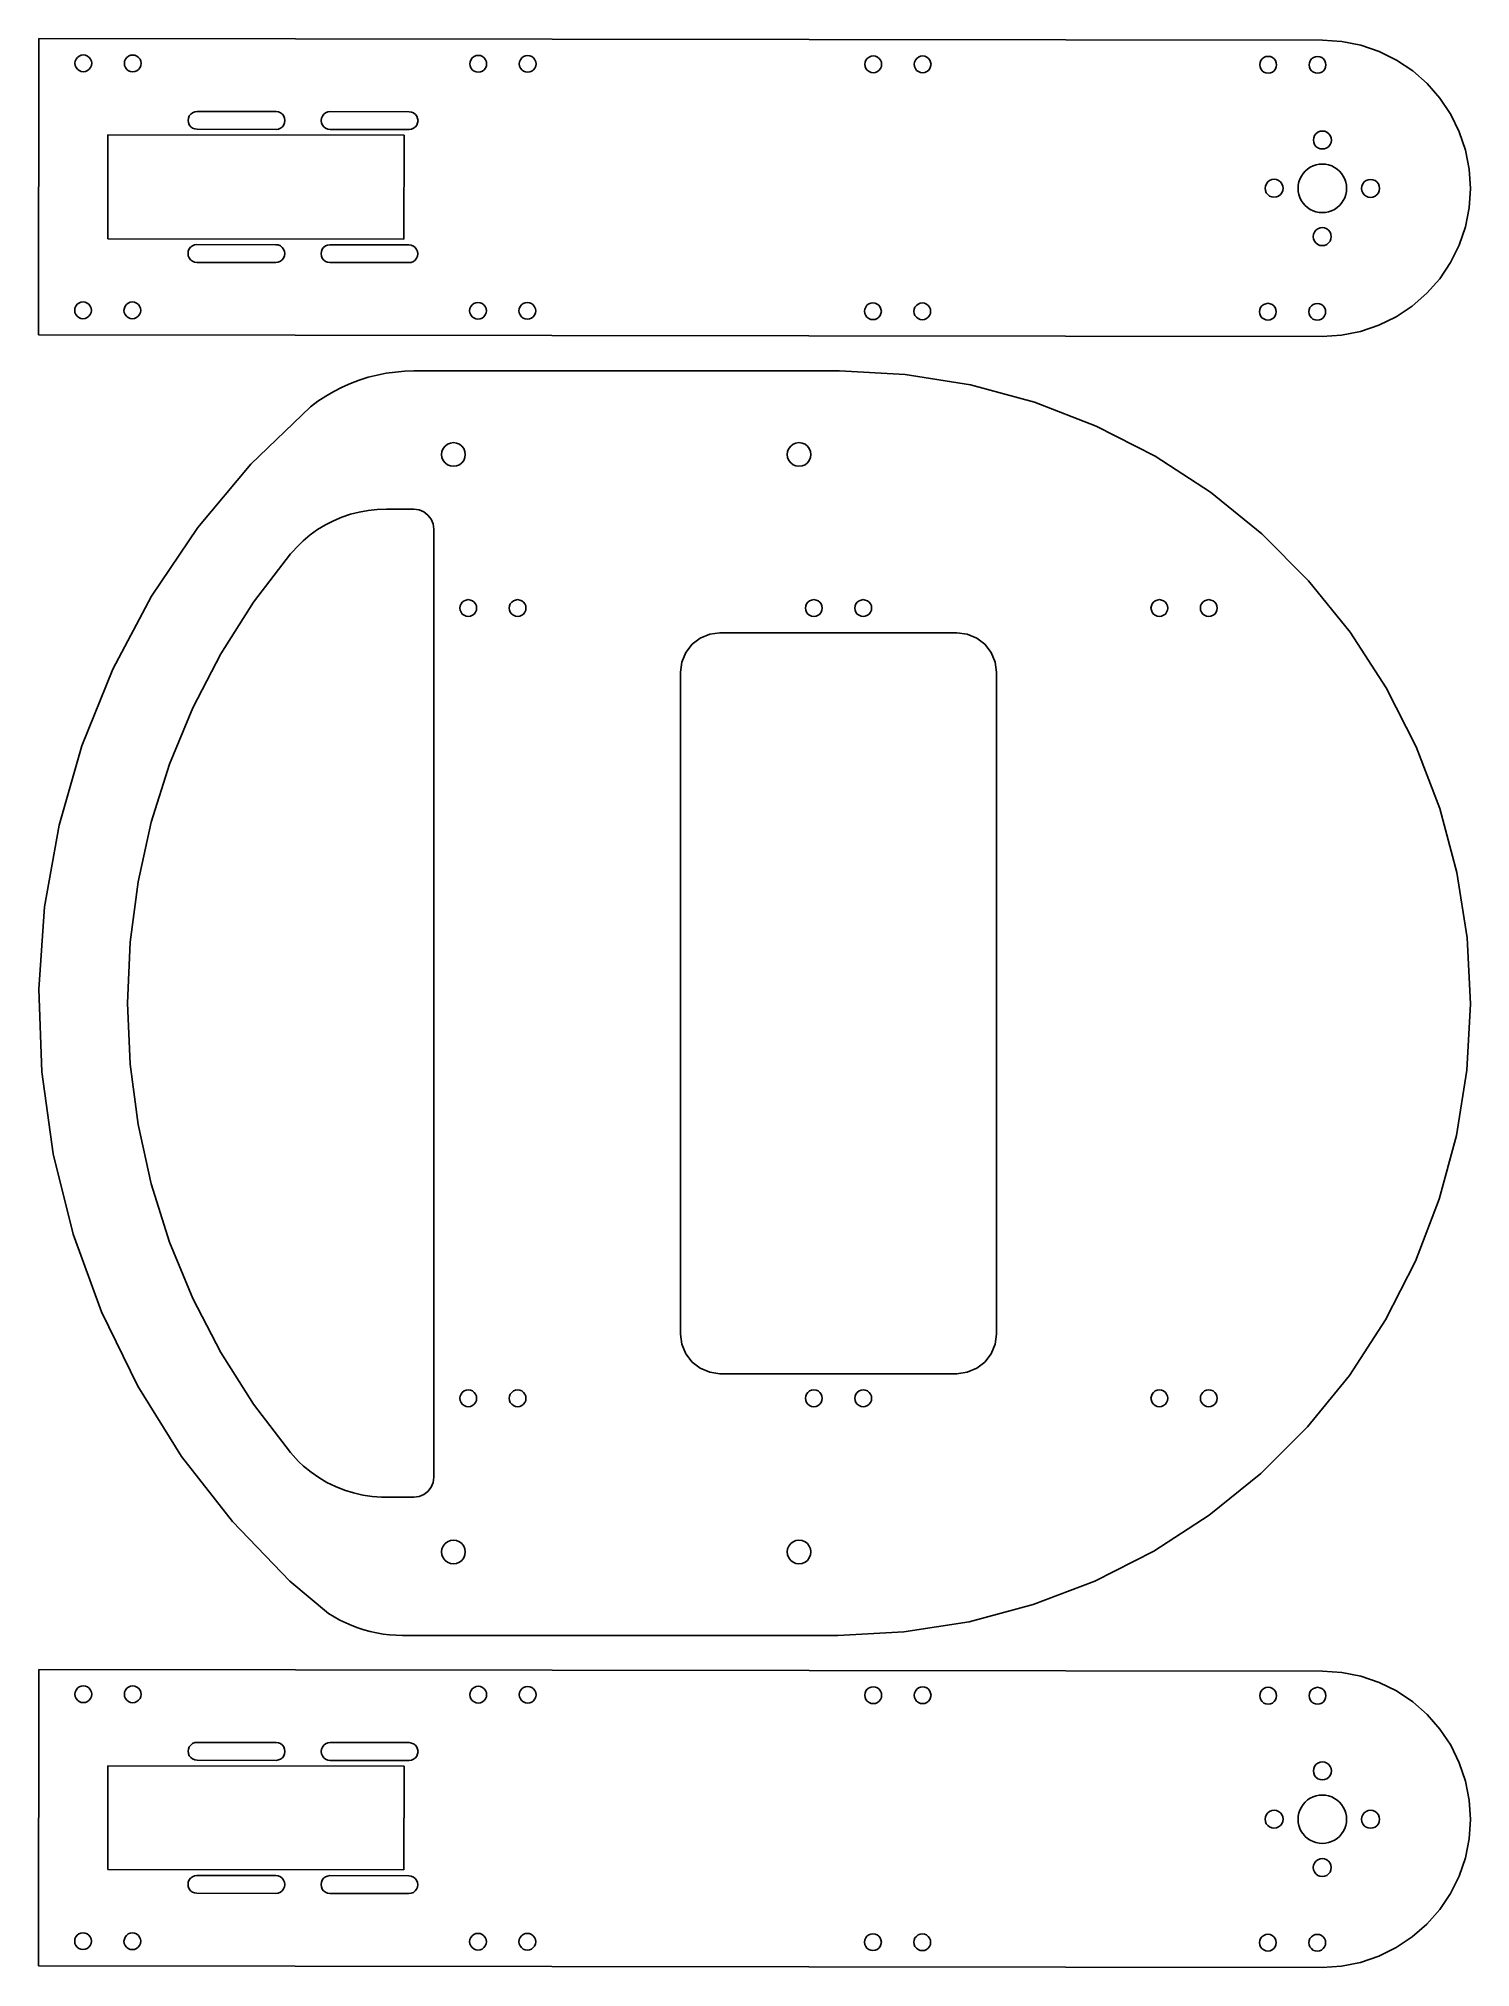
# Model space of a CAD drawing. Header units: inches. Extents: x -5.7 to 5.7, y -7.7 to 7.7.
import ezdxf

# ---------------------------------------------------------------- set-up
doc = ezdxf.new("R2010")
doc.units = ezdxf.units.IN
doc.header["$MEASUREMENT"] = 0

msp = doc.modelspace()

# ---------------------------------------------------------------- linework, layer by layer
at = {"color": 178, "true_color": 0x000000}
for p, q in [((-5.71, 5.326), (-5.707, 7.688)), ((4.529, 7.675), (-5.707, 7.688)), ((-5.4, 7.538), (-5.411, 7.524)), ((-5.386, 7.549), (-5.4, 7.538)), ((-5.37, 7.556), (-5.386, 7.549)), ((-5.353, 7.558), (-5.37, 7.556)), ((-5.336, 7.556), (-5.353, 7.558)), ((-5.32, 7.549), (-5.336, 7.556)), ((-5.306, 7.538), (-5.32, 7.549)), ((-5.295, 7.524), (-5.306, 7.538)), ((-5.007, 7.538), (-5.017, 7.524)), ((-4.993, 7.548), (-5.007, 7.538)), ((-4.977, 7.555), (-4.993, 7.548)), ((-4.959, 7.557), (-4.977, 7.555)), ((-4.942, 7.555), (-4.959, 7.557)), ((-4.926, 7.548), (-4.942, 7.555)), ((-4.912, 7.538), (-4.926, 7.548)), ((-4.901, 7.524), (-4.912, 7.538)), ((-2.251, 7.534), (-2.261, 7.521)), ((-2.237, 7.545), (-2.251, 7.534)), ((-2.221, 7.552), (-2.237, 7.545)), ((-2.203, 7.554), (-2.221, 7.552)), ((-2.186, 7.552), (-2.203, 7.554)), ((-2.17, 7.545), (-2.186, 7.552)), ((-2.156, 7.534), (-2.17, 7.545)), ((-2.145, 7.52), (-2.156, 7.534)), ((-1.857, 7.534), (-1.868, 7.52)), ((-1.843, 7.545), (-1.857, 7.534)), ((-1.827, 7.551), (-1.843, 7.545)), ((-1.81, 7.553), (-1.827, 7.551)), ((-1.792, 7.551), (-1.81, 7.553)), ((-1.776, 7.544), (-1.792, 7.551)), ((-1.762, 7.534), (-1.776, 7.544)), ((-1.752, 7.52), (-1.762, 7.534)), ((0.913, 7.541), (0.899, 7.53)), ((0.929, 7.548), (0.913, 7.541)), ((0.946, 7.55), (0.929, 7.548)), ((0.964, 7.548), (0.946, 7.55)), ((0.98, 7.541), (0.964, 7.548)), ((0.993, 7.53), (0.98, 7.541)), ((1.306, 7.541), (1.293, 7.53)), ((1.323, 7.547), (1.306, 7.541)), ((1.34, 7.55), (1.323, 7.547)), ((1.357, 7.547), (1.34, 7.55)), ((1.373, 7.541), (1.357, 7.547)), ((1.387, 7.53), (1.373, 7.541)), ((4.062, 7.537), (4.048, 7.527)), ((4.078, 7.544), (4.062, 7.537)), ((4.096, 7.546), (4.078, 7.544)), ((4.113, 7.544), (4.096, 7.546)), ((4.129, 7.537), (4.113, 7.544)), ((4.143, 7.526), (4.129, 7.537)), ((4.456, 7.537), (4.442, 7.526)), ((4.472, 7.543), (4.456, 7.537)), ((4.489, 7.546), (4.472, 7.543)), ((4.507, 7.543), (4.489, 7.546)), ((4.523, 7.537), (4.507, 7.543)), ((4.537, 7.526), (4.523, 7.537)), ((4.529, 7.675), (4.683, 7.665)), ((4.683, 7.665), (4.835, 7.635)), ((4.835, 7.635), (4.981, 7.585)), ((4.981, 7.585), (5.119, 7.517)), ((-5.418, 7.508), (-5.42, 7.491)), ((-5.42, 7.491), (-5.418, 7.474)), ((-5.411, 7.524), (-5.418, 7.508)), ((-5.418, 7.474), (-5.411, 7.458)), ((-5.411, 7.458), (-5.4, 7.444)), ((-5.4, 7.444), (-5.387, 7.433)), ((-5.387, 7.433), (-5.371, 7.426)), ((-5.371, 7.426), (-5.353, 7.424)), ((-5.353, 7.424), (-5.336, 7.426)), ((-5.336, 7.426), (-5.32, 7.433)), ((-5.32, 7.433), (-5.306, 7.444)), ((-5.306, 7.444), (-5.295, 7.457)), ((-5.288, 7.508), (-5.295, 7.524)), ((-5.295, 7.457), (-5.288, 7.473)), ((-5.286, 7.491), (-5.288, 7.508)), ((-5.288, 7.473), (-5.286, 7.491)), ((-5.024, 7.508), (-5.026, 7.49)), ((-5.026, 7.49), (-5.024, 7.473)), ((-5.017, 7.524), (-5.024, 7.508)), ((-5.024, 7.473), (-5.017, 7.457)), ((-5.017, 7.457), (-5.007, 7.443)), ((-5.007, 7.443), (-4.993, 7.432)), ((-4.993, 7.432), (-4.977, 7.426)), ((-4.977, 7.426), (-4.959, 7.423)), ((-4.959, 7.423), (-4.942, 7.426)), ((-4.942, 7.426), (-4.926, 7.432)), ((-4.926, 7.432), (-4.912, 7.443)), ((-4.912, 7.443), (-4.901, 7.457)), ((-4.895, 7.508), (-4.901, 7.524)), ((-4.901, 7.457), (-4.895, 7.473)), ((-4.892, 7.49), (-4.895, 7.508)), ((-4.895, 7.473), (-4.892, 7.49)), ((-2.268, 7.504), (-2.27, 7.487)), ((-2.27, 7.487), (-2.268, 7.47)), ((-2.261, 7.521), (-2.268, 7.504)), ((-2.268, 7.47), (-2.262, 7.454)), ((-2.262, 7.454), (-2.251, 7.44)), ((-2.251, 7.44), (-2.237, 7.429)), ((-2.237, 7.429), (-2.221, 7.422)), ((-2.221, 7.422), (-2.204, 7.42)), ((-2.204, 7.42), (-2.186, 7.422)), ((-2.186, 7.422), (-2.17, 7.429)), ((-2.17, 7.429), (-2.156, 7.44)), ((-2.156, 7.44), (-2.146, 7.453)), ((-2.146, 7.453), (-2.139, 7.47)), ((-2.139, 7.504), (-2.145, 7.52)), ((-2.137, 7.487), (-2.139, 7.504)), ((-2.139, 7.47), (-2.137, 7.487)), ((-1.874, 7.504), (-1.877, 7.487)), ((-1.877, 7.487), (-1.874, 7.469)), ((-1.868, 7.52), (-1.874, 7.504)), ((-1.874, 7.469), (-1.868, 7.453)), ((-1.868, 7.453), (-1.857, 7.439)), ((-1.857, 7.439), (-1.843, 7.429)), ((-1.843, 7.429), (-1.827, 7.422)), ((-1.827, 7.422), (-1.81, 7.42)), ((-1.81, 7.42), (-1.793, 7.422)), ((-1.793, 7.422), (-1.776, 7.428)), ((-1.776, 7.428), (-1.763, 7.439)), ((-1.763, 7.439), (-1.752, 7.453)), ((-1.745, 7.504), (-1.752, 7.52)), ((-1.752, 7.453), (-1.745, 7.469)), ((-1.743, 7.486), (-1.745, 7.504)), ((-1.745, 7.469), (-1.743, 7.486)), ((0.881, 7.5), (0.879, 7.483)), ((0.879, 7.483), (0.881, 7.466)), ((0.888, 7.517), (0.881, 7.5)), ((0.881, 7.466), (0.888, 7.45)), ((0.899, 7.53), (0.888, 7.517)), ((0.888, 7.45), (0.899, 7.436)), ((0.899, 7.436), (0.913, 7.425)), ((0.913, 7.425), (0.929, 7.418)), ((0.929, 7.418), (0.946, 7.416)), ((0.946, 7.416), (0.963, 7.418)), ((0.963, 7.418), (0.979, 7.425)), ((0.979, 7.425), (0.993, 7.436)), ((1.004, 7.516), (0.993, 7.53)), ((0.993, 7.436), (1.004, 7.45)), ((1.011, 7.5), (1.004, 7.516)), ((1.004, 7.45), (1.011, 7.466)), ((1.013, 7.483), (1.011, 7.5)), ((1.011, 7.466), (1.013, 7.483)), ((1.275, 7.5), (1.273, 7.483)), ((1.273, 7.483), (1.275, 7.465)), ((1.282, 7.516), (1.275, 7.5)), ((1.275, 7.465), (1.282, 7.449)), ((1.293, 7.53), (1.282, 7.516)), ((1.282, 7.449), (1.292, 7.435)), ((1.292, 7.435), (1.306, 7.425)), ((1.306, 7.425), (1.322, 7.418)), ((1.322, 7.418), (1.34, 7.416)), ((1.34, 7.416), (1.357, 7.418)), ((1.357, 7.418), (1.373, 7.425)), ((1.373, 7.425), (1.387, 7.435)), ((1.398, 7.516), (1.387, 7.53)), ((1.387, 7.435), (1.398, 7.449)), ((1.404, 7.5), (1.398, 7.516)), ((1.398, 7.449), (1.404, 7.465)), ((1.407, 7.483), (1.404, 7.5)), ((1.404, 7.465), (1.407, 7.483)), ((4.031, 7.497), (4.029, 7.479)), ((4.029, 7.479), (4.031, 7.462)), ((4.038, 7.513), (4.031, 7.497)), ((4.031, 7.462), (4.038, 7.446)), ((4.048, 7.527), (4.038, 7.513)), ((4.038, 7.446), (4.048, 7.432)), ((4.048, 7.432), (4.062, 7.421)), ((4.062, 7.421), (4.078, 7.415)), ((4.078, 7.415), (4.096, 7.412)), ((4.096, 7.412), (4.113, 7.414)), ((4.113, 7.414), (4.129, 7.421)), ((4.129, 7.421), (4.143, 7.432)), ((4.154, 7.513), (4.143, 7.526)), ((4.143, 7.432), (4.154, 7.446)), ((4.16, 7.496), (4.154, 7.513)), ((4.154, 7.446), (4.16, 7.462)), ((4.163, 7.479), (4.16, 7.496)), ((4.16, 7.462), (4.163, 7.479)), ((4.425, 7.496), (4.422, 7.479)), ((4.422, 7.479), (4.425, 7.461)), ((4.431, 7.512), (4.425, 7.496)), ((4.425, 7.461), (4.431, 7.445)), ((4.442, 7.526), (4.431, 7.512)), ((4.431, 7.445), (4.442, 7.431)), ((4.442, 7.431), (4.456, 7.421)), ((4.456, 7.421), (4.472, 7.414)), ((4.472, 7.414), (4.489, 7.412)), ((4.489, 7.412), (4.507, 7.414)), ((4.507, 7.414), (4.523, 7.421)), ((4.523, 7.421), (4.537, 7.431)), ((4.547, 7.512), (4.537, 7.526)), ((4.537, 7.431), (4.547, 7.445)), ((4.554, 7.496), (4.547, 7.512)), ((4.547, 7.445), (4.554, 7.461)), ((4.556, 7.479), (4.554, 7.496)), ((4.554, 7.461), (4.556, 7.479)), ((5.119, 7.517), (5.248, 7.431)), ((5.248, 7.431), (5.364, 7.329)), ((5.364, 7.329), (5.465, 7.212)), ((-4.496, 7.086), (-4.508, 7.072)), ((-4.482, 7.097), (-4.496, 7.086)), ((-4.464, 7.105), (-4.482, 7.097)), ((-4.446, 7.107), (-4.464, 7.105)), ((-4.446, 7.107), (-3.816, 7.106)), ((-3.798, 7.104), (-3.816, 7.106)), ((-3.781, 7.097), (-3.798, 7.104)), ((-3.766, 7.085), (-3.781, 7.097)), ((-3.755, 7.071), (-3.766, 7.085)), ((-3.435, 7.085), (-3.446, 7.07)), ((-3.421, 7.096), (-3.435, 7.085)), ((-3.403, 7.103), (-3.421, 7.096)), ((-3.385, 7.106), (-3.403, 7.103)), ((-2.755, 7.105), (-3.385, 7.106)), ((-2.737, 7.102), (-2.755, 7.105)), ((-2.72, 7.095), (-2.737, 7.102)), ((-2.705, 7.084), (-2.72, 7.095)), ((-2.694, 7.069), (-2.705, 7.084)), ((5.465, 7.212), (5.551, 7.084)), ((5.551, 7.084), (5.619, 6.945)), ((-5.157, 6.92), (-5.158, 6.093)), ((-2.795, 6.917), (-5.157, 6.92)), ((-4.515, 7.054), (-4.517, 7.036)), ((-4.517, 7.036), (-4.515, 7.018)), ((-4.508, 7.072), (-4.515, 7.054)), ((-4.515, 7.018), (-4.508, 7.001)), ((-4.508, 7.001), (-4.496, 6.986)), ((-4.496, 6.986), (-4.482, 6.975)), ((-4.482, 6.975), (-4.465, 6.968)), ((-4.465, 6.968), (-4.446, 6.965)), ((-3.816, 6.964), (-4.446, 6.965)), ((-3.816, 6.964), (-3.798, 6.967)), ((-3.798, 6.967), (-3.781, 6.974)), ((-3.781, 6.974), (-3.766, 6.985)), ((-3.766, 6.985), (-3.755, 7)), ((-3.748, 7.054), (-3.755, 7.071)), ((-3.755, 7), (-3.748, 7.017)), ((-3.745, 7.035), (-3.748, 7.054)), ((-3.748, 7.017), (-3.745, 7.035)), ((-3.454, 7.053), (-3.456, 7.035)), ((-3.456, 7.035), (-3.454, 7.016)), ((-3.446, 7.07), (-3.454, 7.053)), ((-3.454, 7.016), (-3.447, 6.999)), ((-3.447, 6.999), (-3.435, 6.985)), ((-3.435, 6.985), (-3.421, 6.973)), ((-3.421, 6.973), (-3.404, 6.966)), ((-3.404, 6.966), (-3.385, 6.964)), ((-3.385, 6.964), (-2.755, 6.963)), ((-2.755, 6.963), (-2.737, 6.965)), ((-2.737, 6.965), (-2.72, 6.973)), ((-2.72, 6.973), (-2.705, 6.984)), ((-2.705, 6.984), (-2.694, 6.998)), ((-2.687, 7.052), (-2.694, 7.069)), ((-2.694, 6.998), (-2.687, 7.016)), ((-2.684, 7.034), (-2.687, 7.052)), ((-2.687, 7.016), (-2.684, 7.034)), ((4.477, 6.93), (4.466, 6.915)), ((4.492, 6.942), (4.477, 6.93)), ((4.51, 6.949), (4.492, 6.942)), ((4.528, 6.951), (4.51, 6.949)), ((4.547, 6.949), (4.528, 6.951)), ((4.564, 6.941), (4.547, 6.949)), ((4.579, 6.93), (4.564, 6.941)), ((4.59, 6.915), (4.579, 6.93)), ((5.619, 6.945), (5.669, 6.799)), ((-2.796, 6.09), (-2.795, 6.917)), ((4.459, 6.898), (4.456, 6.88)), ((4.456, 6.88), (4.459, 6.861)), ((4.466, 6.915), (4.459, 6.898)), ((4.459, 6.861), (4.466, 6.844)), ((4.466, 6.844), (4.477, 6.829)), ((4.477, 6.829), (4.492, 6.817)), ((4.492, 6.817), (4.509, 6.81)), ((4.509, 6.81), (4.528, 6.808)), ((4.528, 6.808), (4.546, 6.81)), ((4.546, 6.81), (4.564, 6.817)), ((4.564, 6.817), (4.579, 6.829)), ((4.579, 6.829), (4.59, 6.844)), ((4.597, 6.898), (4.59, 6.915)), ((4.59, 6.844), (4.597, 6.861)), ((4.6, 6.879), (4.597, 6.898)), ((4.597, 6.861), (4.6, 6.879)), ((5.669, 6.799), (5.699, 6.647)), ((4.375, 6.612), (4.361, 6.591)), ((4.391, 6.631), (4.375, 6.612)), ((4.41, 6.648), (4.391, 6.631)), ((4.431, 6.662), (4.41, 6.648)), ((4.454, 6.673), (4.431, 6.662)), ((4.478, 6.681), (4.454, 6.673)), ((4.503, 6.686), (4.478, 6.681)), ((4.528, 6.687), (4.503, 6.686)), ((4.553, 6.686), (4.528, 6.687)), ((4.578, 6.681), (4.553, 6.686)), ((4.602, 6.673), (4.578, 6.681)), ((4.624, 6.661), (4.602, 6.673)), ((4.645, 6.647), (4.624, 6.661)), ((4.664, 6.631), (4.645, 6.647)), ((4.681, 6.612), (4.664, 6.631)), ((4.695, 6.591), (4.681, 6.612)), ((5.699, 6.647), (5.709, 6.493)), ((4.071, 6.495), (4.073, 6.513)), ((4.073, 6.476), (4.071, 6.495)), ((4.073, 6.513), (4.081, 6.531)), ((4.08, 6.459), (4.073, 6.476)), ((4.092, 6.444), (4.08, 6.459)), ((4.081, 6.531), (4.092, 6.546)), ((4.092, 6.546), (4.107, 6.557)), ((4.107, 6.557), (4.124, 6.564)), ((4.124, 6.564), (4.143, 6.567)), ((4.143, 6.567), (4.161, 6.564)), ((4.161, 6.564), (4.178, 6.557)), ((4.178, 6.557), (4.193, 6.545)), ((4.193, 6.545), (4.205, 6.531)), ((4.205, 6.459), (4.193, 6.444)), ((4.205, 6.531), (4.212, 6.513)), ((4.212, 6.476), (4.205, 6.459)), ((4.212, 6.513), (4.214, 6.495)), ((4.214, 6.495), (4.212, 6.476)), ((4.336, 6.52), (4.335, 6.495)), ((4.335, 6.495), (4.336, 6.469)), ((4.341, 6.545), (4.336, 6.52)), ((4.336, 6.469), (4.341, 6.445)), ((4.349, 6.568), (4.341, 6.545)), ((4.361, 6.591), (4.349, 6.568)), ((4.706, 6.568), (4.695, 6.591)), ((4.714, 6.544), (4.706, 6.568)), ((4.719, 6.519), (4.714, 6.544)), ((4.714, 6.444), (4.719, 6.469)), ((4.72, 6.494), (4.719, 6.519)), ((4.719, 6.469), (4.72, 6.494)), ((4.843, 6.513), (4.841, 6.494)), ((4.841, 6.494), (4.843, 6.475)), ((4.851, 6.53), (4.843, 6.513)), ((4.843, 6.475), (4.85, 6.458)), ((4.85, 6.458), (4.862, 6.443)), ((4.862, 6.545), (4.851, 6.53)), ((4.877, 6.556), (4.862, 6.545)), ((4.894, 6.563), (4.877, 6.556)), ((4.913, 6.566), (4.894, 6.563)), ((4.931, 6.563), (4.913, 6.566)), ((4.948, 6.556), (4.931, 6.563)), ((4.963, 6.545), (4.948, 6.556)), ((4.975, 6.53), (4.963, 6.545)), ((4.963, 6.443), (4.975, 6.458)), ((4.982, 6.512), (4.975, 6.53)), ((4.975, 6.458), (4.982, 6.475)), ((4.984, 6.494), (4.982, 6.512)), ((4.982, 6.475), (4.984, 6.494)), ((5.709, 6.493), (5.698, 6.339)), ((4.107, 6.433), (4.092, 6.444)), ((4.124, 6.426), (4.107, 6.433)), ((4.142, 6.423), (4.124, 6.426)), ((4.161, 6.426), (4.142, 6.423)), ((4.178, 6.433), (4.161, 6.426)), ((4.193, 6.444), (4.178, 6.433)), ((4.341, 6.445), (4.349, 6.421)), ((4.349, 6.421), (4.36, 6.398)), ((4.36, 6.398), (4.374, 6.377)), ((4.374, 6.377), (4.391, 6.358)), ((4.391, 6.358), (4.41, 6.341)), ((4.41, 6.341), (4.431, 6.327)), ((4.431, 6.327), (4.454, 6.316)), ((4.454, 6.316), (4.477, 6.308)), ((4.477, 6.308), (4.502, 6.303)), ((4.552, 6.303), (4.577, 6.308)), ((4.577, 6.308), (4.601, 6.316)), ((4.601, 6.316), (4.624, 6.327)), ((4.624, 6.327), (4.645, 6.341)), ((4.645, 6.341), (4.664, 6.358)), ((4.664, 6.358), (4.68, 6.377)), ((4.68, 6.377), (4.695, 6.398)), ((4.695, 6.398), (4.706, 6.42)), ((4.706, 6.42), (4.714, 6.444)), ((4.862, 6.443), (4.877, 6.432)), ((4.877, 6.432), (4.894, 6.425)), ((4.894, 6.425), (4.913, 6.422)), ((4.913, 6.422), (4.931, 6.425)), ((4.931, 6.425), (4.948, 6.432)), ((4.948, 6.432), (4.963, 6.443)), ((5.698, 6.339), (5.668, 6.187)), ((4.476, 6.16), (4.465, 6.145)), ((4.491, 6.171), (4.476, 6.16)), ((4.509, 6.179), (4.491, 6.171)), ((4.502, 6.303), (4.527, 6.301)), ((4.527, 6.181), (4.509, 6.179)), ((4.527, 6.301), (4.552, 6.303)), ((4.546, 6.179), (4.527, 6.181)), ((4.563, 6.171), (4.546, 6.179)), ((4.578, 6.16), (4.563, 6.171)), ((4.589, 6.145), (4.578, 6.16)), ((5.668, 6.187), (5.618, 6.041)), ((-5.158, 6.093), (-2.796, 6.09)), ((-4.509, 6.011), (-4.516, 5.993)), ((-4.498, 6.025), (-4.509, 6.011)), ((-4.483, 6.036), (-4.498, 6.025)), ((-4.466, 6.043), (-4.483, 6.036)), ((-4.447, 6.046), (-4.466, 6.043)), ((-4.447, 6.046), (-3.817, 6.045)), ((-3.799, 6.043), (-3.817, 6.045)), ((-3.782, 6.036), (-3.799, 6.043)), ((-3.767, 6.024), (-3.782, 6.036)), ((-3.756, 6.01), (-3.767, 6.024)), ((-3.749, 5.992), (-3.756, 6.01)), ((-3.448, 6.009), (-3.455, 5.992)), ((-3.437, 6.024), (-3.448, 6.009)), ((-3.422, 6.035), (-3.437, 6.024)), ((-3.405, 6.042), (-3.422, 6.035)), ((-3.386, 6.045), (-3.405, 6.042)), ((-2.756, 6.044), (-3.386, 6.045)), ((-2.738, 6.041), (-2.756, 6.044)), ((-2.721, 6.034), (-2.738, 6.041)), ((-2.706, 6.023), (-2.721, 6.034)), ((-2.695, 6.008), (-2.706, 6.023)), ((-2.688, 5.991), (-2.695, 6.008)), ((4.458, 6.128), (4.455, 6.109)), ((4.455, 6.109), (4.458, 6.091)), ((4.465, 6.145), (4.458, 6.128)), ((4.458, 6.091), (4.465, 6.074)), ((4.465, 6.074), (4.476, 6.059)), ((4.476, 6.059), (4.491, 6.047)), ((4.491, 6.047), (4.508, 6.04)), ((4.508, 6.04), (4.527, 6.038)), ((4.527, 6.038), (4.546, 6.04)), ((4.546, 6.04), (4.563, 6.047)), ((4.563, 6.047), (4.578, 6.059)), ((4.578, 6.059), (4.589, 6.073)), ((4.596, 6.128), (4.589, 6.145)), ((4.589, 6.073), (4.596, 6.091)), ((4.599, 6.109), (4.596, 6.128)), ((4.596, 6.091), (4.599, 6.109)), ((5.618, 6.041), (5.55, 5.903)), ((-4.516, 5.993), (-4.518, 5.975)), ((-4.518, 5.975), (-4.516, 5.957)), ((-4.516, 5.957), (-4.509, 5.94)), ((-4.509, 5.94), (-4.498, 5.925)), ((-4.498, 5.925), (-4.483, 5.914)), ((-4.483, 5.914), (-4.466, 5.907)), ((-4.466, 5.907), (-4.448, 5.904)), ((-4.448, 5.904), (-3.818, 5.903)), ((-3.818, 5.903), (-3.799, 5.906)), ((-3.799, 5.906), (-3.782, 5.913)), ((-3.782, 5.913), (-3.768, 5.924)), ((-3.768, 5.924), (-3.756, 5.939)), ((-3.756, 5.939), (-3.749, 5.956)), ((-3.747, 5.974), (-3.749, 5.992)), ((-3.749, 5.956), (-3.747, 5.974)), ((-3.455, 5.992), (-3.457, 5.974)), ((-3.457, 5.974), (-3.455, 5.955)), ((-3.455, 5.955), (-3.448, 5.938)), ((-3.448, 5.938), (-3.437, 5.924)), ((-3.437, 5.924), (-3.422, 5.912)), ((-3.422, 5.912), (-3.405, 5.905)), ((-3.405, 5.905), (-3.387, 5.903)), ((-3.387, 5.903), (-2.757, 5.902)), ((-2.757, 5.902), (-2.738, 5.904)), ((-2.738, 5.904), (-2.721, 5.911)), ((-2.721, 5.911), (-2.707, 5.923)), ((-2.707, 5.923), (-2.695, 5.937)), ((-2.695, 5.937), (-2.688, 5.954)), ((-2.686, 5.973), (-2.688, 5.991)), ((-2.688, 5.954), (-2.686, 5.973)), ((5.55, 5.903), (5.464, 5.774)), ((5.464, 5.774), (5.362, 5.658)), ((-5.42, 5.54), (-5.422, 5.522)), ((-5.413, 5.556), (-5.42, 5.54)), ((-5.403, 5.57), (-5.413, 5.556)), ((-5.389, 5.58), (-5.403, 5.57)), ((-5.373, 5.587), (-5.389, 5.58)), ((-5.355, 5.589), (-5.373, 5.587)), ((-5.338, 5.587), (-5.355, 5.589)), ((-5.322, 5.58), (-5.338, 5.587)), ((-5.308, 5.57), (-5.322, 5.58)), ((-5.298, 5.556), (-5.308, 5.57)), ((-5.291, 5.54), (-5.298, 5.556)), ((-5.289, 5.522), (-5.291, 5.54)), ((-5.026, 5.539), (-5.029, 5.522)), ((-5.02, 5.555), (-5.026, 5.539)), ((-5.009, 5.569), (-5.02, 5.555)), ((-4.995, 5.58), (-5.009, 5.569)), ((-4.979, 5.587), (-4.995, 5.58)), ((-4.962, 5.589), (-4.979, 5.587)), ((-4.944, 5.587), (-4.962, 5.589)), ((-4.928, 5.58), (-4.944, 5.587)), ((-4.914, 5.569), (-4.928, 5.58)), ((-4.904, 5.555), (-4.914, 5.569)), ((-4.897, 5.539), (-4.904, 5.555)), ((-4.895, 5.522), (-4.897, 5.539)), ((-2.271, 5.536), (-2.273, 5.519)), ((-2.264, 5.552), (-2.271, 5.536)), ((-2.253, 5.566), (-2.264, 5.552)), ((-2.239, 5.576), (-2.253, 5.566)), ((-2.223, 5.583), (-2.239, 5.576)), ((-2.206, 5.585), (-2.223, 5.583)), ((-2.189, 5.583), (-2.206, 5.585)), ((-2.172, 5.576), (-2.189, 5.583)), ((-2.159, 5.566), (-2.172, 5.576)), ((-2.148, 5.552), (-2.159, 5.566)), ((-2.141, 5.536), (-2.148, 5.552)), ((-2.139, 5.518), (-2.141, 5.536)), ((-1.877, 5.535), (-1.879, 5.518)), ((-1.87, 5.552), (-1.877, 5.535)), ((-1.86, 5.565), (-1.87, 5.552)), ((-1.846, 5.576), (-1.86, 5.565)), ((-1.829, 5.583), (-1.846, 5.576)), ((-1.812, 5.585), (-1.829, 5.583)), ((-1.795, 5.583), (-1.812, 5.585)), ((-1.779, 5.576), (-1.795, 5.583)), ((-1.765, 5.565), (-1.779, 5.576)), ((-1.754, 5.551), (-1.765, 5.565)), ((-1.748, 5.535), (-1.754, 5.551)), ((-1.745, 5.518), (-1.748, 5.535)), ((0.886, 5.548), (0.879, 5.532)), ((0.896, 5.562), (0.886, 5.548)), ((0.91, 5.573), (0.896, 5.562)), ((0.926, 5.579), (0.91, 5.573)), ((0.944, 5.582), (0.926, 5.579)), ((0.961, 5.579), (0.944, 5.582)), ((0.977, 5.572), (0.961, 5.579)), ((0.991, 5.562), (0.977, 5.572)), ((1.002, 5.548), (0.991, 5.562)), ((1.008, 5.532), (1.002, 5.548)), ((1.279, 5.548), (1.273, 5.531)), ((1.29, 5.561), (1.279, 5.548)), ((1.304, 5.572), (1.29, 5.561)), ((1.32, 5.579), (1.304, 5.572)), ((1.337, 5.581), (1.32, 5.579)), ((1.355, 5.579), (1.337, 5.581)), ((1.371, 5.572), (1.355, 5.579)), ((1.385, 5.561), (1.371, 5.572)), ((1.395, 5.547), (1.385, 5.561)), ((1.402, 5.531), (1.395, 5.547)), ((4.035, 5.544), (4.029, 5.528)), ((4.046, 5.558), (4.035, 5.544)), ((4.06, 5.569), (4.046, 5.558)), ((4.076, 5.575), (4.06, 5.569)), ((4.093, 5.578), (4.076, 5.575)), ((4.111, 5.575), (4.093, 5.578)), ((4.127, 5.569), (4.111, 5.575)), ((4.141, 5.558), (4.127, 5.569)), ((4.151, 5.544), (4.141, 5.558)), ((4.158, 5.528), (4.151, 5.544)), ((4.429, 5.544), (4.422, 5.528)), ((4.44, 5.558), (4.429, 5.544)), ((4.454, 5.568), (4.44, 5.558)), ((4.47, 5.575), (4.454, 5.568)), ((4.487, 5.577), (4.47, 5.575)), ((4.504, 5.575), (4.487, 5.577)), ((4.521, 5.568), (4.504, 5.575)), ((4.534, 5.557), (4.521, 5.568)), ((4.545, 5.544), (4.534, 5.557)), ((4.552, 5.527), (4.545, 5.544)), ((5.245, 5.556), (5.117, 5.471)), ((5.362, 5.658), (5.245, 5.556)), ((-5.422, 5.522), (-5.42, 5.505)), ((-5.42, 5.505), (-5.414, 5.489)), ((-5.414, 5.489), (-5.403, 5.475)), ((-5.403, 5.475), (-5.389, 5.464)), ((-5.389, 5.464), (-5.373, 5.458)), ((-5.373, 5.458), (-5.356, 5.455)), ((-5.356, 5.455), (-5.338, 5.458)), ((-5.338, 5.458), (-5.322, 5.464)), ((-5.322, 5.464), (-5.308, 5.475)), ((-5.308, 5.475), (-5.298, 5.489)), ((-5.298, 5.489), (-5.291, 5.505)), ((-5.291, 5.505), (-5.289, 5.522)), ((-5.029, 5.522), (-5.027, 5.505)), ((-5.027, 5.505), (-5.02, 5.489)), ((-5.02, 5.489), (-5.009, 5.475)), ((-5.009, 5.475), (-4.995, 5.464)), ((-4.995, 5.464), (-4.979, 5.457)), ((-4.979, 5.457), (-4.962, 5.455)), ((-4.962, 5.455), (-4.945, 5.457)), ((-4.945, 5.457), (-4.928, 5.464)), ((-4.928, 5.464), (-4.915, 5.475)), ((-4.915, 5.475), (-4.904, 5.488)), ((-4.904, 5.488), (-4.897, 5.505)), ((-4.897, 5.505), (-4.895, 5.522)), ((-2.273, 5.519), (-2.271, 5.501)), ((-2.271, 5.501), (-2.264, 5.485)), ((-2.264, 5.485), (-2.253, 5.471)), ((-2.253, 5.471), (-2.239, 5.461)), ((-2.239, 5.461), (-2.223, 5.454)), ((-2.223, 5.454), (-2.206, 5.452)), ((-2.206, 5.452), (-2.189, 5.454)), ((-2.189, 5.454), (-2.173, 5.46)), ((-2.173, 5.46), (-2.159, 5.471)), ((-2.159, 5.471), (-2.148, 5.485)), ((-2.148, 5.485), (-2.141, 5.501)), ((-2.141, 5.501), (-2.139, 5.518)), ((-1.879, 5.518), (-1.877, 5.501)), ((-1.877, 5.501), (-1.87, 5.485)), ((-1.87, 5.485), (-1.86, 5.471)), ((-1.86, 5.471), (-1.846, 5.46)), ((-1.846, 5.46), (-1.83, 5.453)), ((-1.83, 5.453), (-1.812, 5.451)), ((-1.812, 5.451), (-1.795, 5.453)), ((-1.795, 5.453), (-1.779, 5.46)), ((-1.779, 5.46), (-1.765, 5.471)), ((-1.765, 5.471), (-1.754, 5.484)), ((-1.754, 5.484), (-1.748, 5.501)), ((-1.748, 5.501), (-1.745, 5.518)), ((0.879, 5.532), (0.877, 5.515)), ((0.877, 5.515), (0.879, 5.497)), ((0.879, 5.497), (0.886, 5.481)), ((0.886, 5.481), (0.896, 5.467)), ((0.896, 5.467), (0.91, 5.457)), ((0.91, 5.457), (0.926, 5.45)), ((0.926, 5.45), (0.944, 5.448)), ((0.944, 5.448), (0.961, 5.45)), ((0.961, 5.45), (0.977, 5.457)), ((0.977, 5.457), (0.991, 5.467)), ((0.991, 5.467), (1.002, 5.481)), ((1.002, 5.481), (1.008, 5.497)), ((1.011, 5.514), (1.008, 5.532)), ((1.008, 5.497), (1.011, 5.514)), ((1.273, 5.531), (1.27, 5.514)), ((1.27, 5.514), (1.273, 5.497)), ((1.273, 5.497), (1.279, 5.481)), ((1.279, 5.481), (1.29, 5.467)), ((1.29, 5.467), (1.304, 5.456)), ((1.304, 5.456), (1.32, 5.449)), ((1.32, 5.449), (1.337, 5.447)), ((1.337, 5.447), (1.355, 5.449)), ((1.355, 5.449), (1.371, 5.456)), ((1.371, 5.456), (1.385, 5.467)), ((1.385, 5.467), (1.395, 5.481)), ((1.395, 5.481), (1.402, 5.497)), ((1.404, 5.514), (1.402, 5.531)), ((1.402, 5.497), (1.404, 5.514)), ((4.029, 5.528), (4.026, 5.511)), ((4.026, 5.511), (4.029, 5.493)), ((4.029, 5.493), (4.035, 5.477)), ((4.035, 5.477), (4.046, 5.463)), ((4.046, 5.463), (4.06, 5.453)), ((4.06, 5.453), (4.076, 5.446)), ((4.076, 5.446), (4.093, 5.444)), ((4.093, 5.444), (4.111, 5.446)), ((4.111, 5.446), (4.127, 5.453)), ((4.127, 5.453), (4.141, 5.463)), ((4.141, 5.463), (4.151, 5.477)), ((4.151, 5.477), (4.158, 5.493)), ((4.16, 5.511), (4.158, 5.528)), ((4.158, 5.493), (4.16, 5.511)), ((4.422, 5.528), (4.42, 5.51)), ((4.42, 5.51), (4.422, 5.493)), ((4.422, 5.493), (4.429, 5.477)), ((4.429, 5.477), (4.44, 5.463)), ((4.44, 5.463), (4.453, 5.452)), ((4.453, 5.452), (4.47, 5.446)), ((4.47, 5.446), (4.487, 5.443)), ((4.487, 5.443), (4.504, 5.446)), ((4.504, 5.446), (4.52, 5.452)), ((4.52, 5.452), (4.534, 5.463)), ((4.534, 5.463), (4.545, 5.477)), ((4.545, 5.477), (4.552, 5.493)), ((4.554, 5.51), (4.552, 5.527)), ((4.552, 5.493), (4.554, 5.51)), ((4.978, 5.403), (4.832, 5.353)), ((5.117, 5.471), (4.978, 5.403)), ((4.526, 5.313), (-5.71, 5.326)), ((4.68, 5.323), (4.526, 5.313)), ((4.832, 5.353), (4.68, 5.323)), ((-3.222, 4.939), (-3.29, 4.909)), ((-3.153, 4.965), (-3.222, 4.939)), ((-3.082, 4.988), (-3.153, 4.965)), ((-3.011, 5.006), (-3.082, 4.988)), ((-2.938, 5.02), (-3.011, 5.006)), ((-2.864, 5.03), (-2.938, 5.02)), ((-2.791, 5.036), (-2.864, 5.03)), ((-2.717, 5.039), (-2.791, 5.036)), ((0.676, 5.039), (-2.717, 5.039)), ((1.202, 5.01), (0.676, 5.039)), ((1.723, 4.927), (1.202, 5.01)), ((2.232, 4.79), (1.723, 4.927)), ((-3.482, 4.798), (-3.542, 4.754)), ((-3.42, 4.838), (-3.482, 4.798)), ((-3.356, 4.876), (-3.42, 4.838)), ((-3.29, 4.909), (-3.356, 4.876)), ((2.725, 4.6), (2.232, 4.79)), ((-3.542, 4.754), (-4.016, 4.296)), ((-2.426, 4.464), (-2.449, 4.455)), ((-2.402, 4.468), (-2.426, 4.464)), ((-2.377, 4.464), (-2.402, 4.468)), ((-2.354, 4.455), (-2.377, 4.464)), ((0.33, 4.464), (0.307, 4.455)), ((0.354, 4.468), (0.33, 4.464)), ((0.379, 4.464), (0.354, 4.468)), ((0.402, 4.455), (0.379, 4.464)), ((3.194, 4.36), (2.725, 4.6)), ((-2.493, 4.398), (-2.496, 4.373)), ((-2.496, 4.373), (-2.493, 4.349)), ((-2.483, 4.42), (-2.493, 4.398)), ((-2.493, 4.349), (-2.483, 4.326)), ((-2.468, 4.44), (-2.483, 4.42)), ((-2.483, 4.326), (-2.468, 4.306)), ((-2.449, 4.455), (-2.468, 4.44)), ((-2.468, 4.306), (-2.449, 4.291)), ((-2.335, 4.44), (-2.354, 4.455)), ((-2.354, 4.291), (-2.335, 4.306)), ((-2.32, 4.42), (-2.335, 4.44)), ((-2.335, 4.306), (-2.32, 4.326)), ((-2.31, 4.398), (-2.32, 4.42)), ((-2.32, 4.326), (-2.31, 4.349)), ((-2.307, 4.373), (-2.31, 4.398)), ((-2.31, 4.349), (-2.307, 4.373)), ((0.263, 4.398), (0.26, 4.373)), ((0.26, 4.373), (0.263, 4.349)), ((0.273, 4.42), (0.263, 4.398)), ((0.263, 4.349), (0.273, 4.326)), ((0.288, 4.44), (0.273, 4.42)), ((0.273, 4.326), (0.288, 4.306)), ((0.307, 4.455), (0.288, 4.44)), ((0.288, 4.306), (0.307, 4.291)), ((0.421, 4.44), (0.402, 4.455)), ((0.402, 4.291), (0.421, 4.306)), ((0.436, 4.42), (0.421, 4.44)), ((0.421, 4.306), (0.436, 4.326)), ((0.446, 4.398), (0.436, 4.42)), ((0.436, 4.326), (0.446, 4.349)), ((0.449, 4.373), (0.446, 4.398)), ((0.446, 4.349), (0.449, 4.373)), ((3.636, 4.072), (3.194, 4.36)), ((-4.016, 4.296), (-4.44, 3.79)), ((-2.449, 4.291), (-2.426, 4.282)), ((-2.426, 4.282), (-2.402, 4.279)), ((-2.402, 4.279), (-2.377, 4.282)), ((-2.377, 4.282), (-2.354, 4.291)), ((0.307, 4.291), (0.33, 4.282)), ((0.33, 4.282), (0.354, 4.279)), ((0.354, 4.279), (0.379, 4.282)), ((0.379, 4.282), (0.402, 4.291)), ((4.046, 3.74), (3.636, 4.072)), ((-3.359, 3.845), (-3.423, 3.812)), ((-3.292, 3.873), (-3.359, 3.845)), ((-3.223, 3.896), (-3.292, 3.873)), ((-3.153, 3.914), (-3.223, 3.896)), ((-3.081, 3.927), (-3.153, 3.914)), ((-3.009, 3.934), (-3.081, 3.927)), ((-2.936, 3.936), (-3.009, 3.934)), ((-2.717, 3.936), (-2.936, 3.936)), ((-2.676, 3.931), (-2.717, 3.936)), ((-2.638, 3.915), (-2.676, 3.931)), ((-2.605, 3.89), (-2.638, 3.915)), ((-2.58, 3.857), (-2.605, 3.89)), ((-2.564, 3.819), (-2.58, 3.857)), ((-4.44, 3.79), (-4.809, 3.244)), ((-3.545, 3.732), (-3.6, 3.686)), ((-3.485, 3.774), (-3.545, 3.732)), ((-3.423, 3.812), (-3.485, 3.774)), ((-2.559, 3.779), (-2.564, 3.819)), ((-2.559, 3.779), (-2.559, -3.78)), ((4.418, 3.367), (4.046, 3.74)), ((-3.701, 3.582), (-3.996, 3.195)), ((-3.633, 3.654), (-3.701, 3.582)), ((-3.6, 3.686), (-3.633, 3.654)), ((-4.809, 3.244), (-5.118, 2.662)), ((4.75, 2.956), (4.418, 3.367)), ((-3.996, 3.195), (-4.256, 2.785)), ((-2.348, 3.166), (-2.35, 3.149)), ((-2.35, 3.149), (-2.348, 3.131)), ((-2.341, 3.182), (-2.348, 3.166)), ((-2.348, 3.131), (-2.341, 3.115)), ((-2.331, 3.196), (-2.341, 3.182)), ((-2.341, 3.115), (-2.331, 3.101)), ((-2.317, 3.207), (-2.331, 3.196)), ((-2.331, 3.101), (-2.317, 3.091)), ((-2.301, 3.213), (-2.317, 3.207)), ((-2.317, 3.091), (-2.301, 3.084)), ((-2.283, 3.216), (-2.301, 3.213)), ((-2.301, 3.084), (-2.283, 3.082)), ((-2.266, 3.213), (-2.283, 3.216)), ((-2.283, 3.082), (-2.266, 3.084)), ((-2.25, 3.207), (-2.266, 3.213)), ((-2.266, 3.084), (-2.25, 3.091)), ((-2.236, 3.196), (-2.25, 3.207)), ((-2.25, 3.091), (-2.236, 3.101)), ((-2.226, 3.182), (-2.236, 3.196)), ((-2.236, 3.101), (-2.226, 3.115)), ((-2.219, 3.166), (-2.226, 3.182)), ((-2.226, 3.115), (-2.219, 3.131)), ((-2.217, 3.149), (-2.219, 3.166)), ((-2.219, 3.131), (-2.217, 3.149)), ((-1.954, 3.166), (-1.957, 3.149)), ((-1.957, 3.149), (-1.954, 3.131)), ((-1.948, 3.182), (-1.954, 3.166)), ((-1.954, 3.131), (-1.948, 3.115)), ((-1.937, 3.196), (-1.948, 3.182)), ((-1.948, 3.115), (-1.937, 3.101)), ((-1.923, 3.207), (-1.937, 3.196)), ((-1.937, 3.101), (-1.923, 3.091)), ((-1.907, 3.213), (-1.923, 3.207)), ((-1.923, 3.091), (-1.907, 3.084)), ((-1.89, 3.216), (-1.907, 3.213)), ((-1.907, 3.084), (-1.89, 3.082)), ((-1.872, 3.213), (-1.89, 3.216)), ((-1.89, 3.082), (-1.872, 3.084)), ((-1.856, 3.207), (-1.872, 3.213)), ((-1.872, 3.084), (-1.856, 3.091)), ((-1.842, 3.196), (-1.856, 3.207)), ((-1.856, 3.091), (-1.842, 3.101)), ((-1.832, 3.182), (-1.842, 3.196)), ((-1.842, 3.101), (-1.832, 3.115)), ((-1.825, 3.166), (-1.832, 3.182)), ((-1.832, 3.115), (-1.825, 3.131)), ((-1.823, 3.149), (-1.825, 3.166)), ((-1.825, 3.131), (-1.823, 3.149)), ((0.408, 3.166), (0.406, 3.149)), ((0.406, 3.149), (0.408, 3.131)), ((0.414, 3.182), (0.408, 3.166)), ((0.408, 3.131), (0.414, 3.115)), ((0.425, 3.196), (0.414, 3.182)), ((0.414, 3.115), (0.425, 3.101)), ((0.439, 3.207), (0.425, 3.196)), ((0.425, 3.101), (0.439, 3.091)), ((0.455, 3.213), (0.439, 3.207)), ((0.439, 3.091), (0.455, 3.084)), ((0.472, 3.216), (0.455, 3.213)), ((0.455, 3.084), (0.472, 3.082)), ((0.49, 3.213), (0.472, 3.216)), ((0.472, 3.082), (0.49, 3.084)), ((0.506, 3.207), (0.49, 3.213)), ((0.49, 3.084), (0.506, 3.091)), ((0.52, 3.196), (0.506, 3.207)), ((0.506, 3.091), (0.52, 3.101)), ((0.53, 3.182), (0.52, 3.196)), ((0.52, 3.101), (0.53, 3.115)), ((0.537, 3.166), (0.53, 3.182)), ((0.53, 3.115), (0.537, 3.131)), ((0.539, 3.149), (0.537, 3.166)), ((0.537, 3.131), (0.539, 3.149)), ((0.801, 3.166), (0.799, 3.149)), ((0.799, 3.149), (0.801, 3.131)), ((0.808, 3.182), (0.801, 3.166)), ((0.801, 3.131), (0.808, 3.115)), ((0.819, 3.196), (0.808, 3.182)), ((0.808, 3.115), (0.819, 3.101)), ((0.833, 3.207), (0.819, 3.196)), ((0.819, 3.101), (0.833, 3.091)), ((0.849, 3.213), (0.833, 3.207)), ((0.833, 3.091), (0.849, 3.084)), ((0.866, 3.216), (0.849, 3.213)), ((0.849, 3.084), (0.866, 3.082)), ((0.883, 3.213), (0.866, 3.216)), ((0.866, 3.082), (0.883, 3.084)), ((0.9, 3.207), (0.883, 3.213)), ((0.883, 3.084), (0.9, 3.091)), ((0.913, 3.196), (0.9, 3.207)), ((0.9, 3.091), (0.913, 3.101)), ((0.924, 3.182), (0.913, 3.196)), ((0.913, 3.101), (0.924, 3.115)), ((0.931, 3.166), (0.924, 3.182)), ((0.924, 3.115), (0.931, 3.131)), ((0.933, 3.149), (0.931, 3.166)), ((0.931, 3.131), (0.933, 3.149)), ((3.164, 3.166), (3.161, 3.149)), ((3.161, 3.149), (3.164, 3.131)), ((3.17, 3.182), (3.164, 3.166)), ((3.164, 3.131), (3.17, 3.115)), ((3.181, 3.196), (3.17, 3.182)), ((3.17, 3.115), (3.181, 3.101)), ((3.195, 3.207), (3.181, 3.196)), ((3.181, 3.101), (3.195, 3.091)), ((3.211, 3.213), (3.195, 3.207)), ((3.195, 3.091), (3.211, 3.084)), ((3.228, 3.216), (3.211, 3.213)), ((3.211, 3.084), (3.228, 3.082)), ((3.246, 3.213), (3.228, 3.216)), ((3.228, 3.082), (3.246, 3.084)), ((3.262, 3.207), (3.246, 3.213)), ((3.246, 3.084), (3.262, 3.091)), ((3.276, 3.196), (3.262, 3.207)), ((3.262, 3.091), (3.276, 3.101)), ((3.286, 3.182), (3.276, 3.196)), ((3.276, 3.101), (3.286, 3.115)), ((3.293, 3.166), (3.286, 3.182)), ((3.286, 3.115), (3.293, 3.131)), ((3.295, 3.149), (3.293, 3.166)), ((3.293, 3.131), (3.295, 3.149)), ((3.557, 3.166), (3.555, 3.149)), ((3.555, 3.149), (3.557, 3.131)), ((3.564, 3.182), (3.557, 3.166)), ((3.557, 3.131), (3.564, 3.115)), ((3.575, 3.196), (3.564, 3.182)), ((3.564, 3.115), (3.575, 3.101)), ((3.589, 3.207), (3.575, 3.196)), ((3.575, 3.101), (3.589, 3.091)), ((3.605, 3.213), (3.589, 3.207)), ((3.589, 3.091), (3.605, 3.084)), ((3.622, 3.216), (3.605, 3.213)), ((3.605, 3.084), (3.622, 3.082)), ((3.639, 3.213), (3.622, 3.216)), ((3.622, 3.082), (3.639, 3.084)), ((3.656, 3.207), (3.639, 3.213)), ((3.639, 3.084), (3.656, 3.091)), ((3.669, 3.196), (3.656, 3.207)), ((3.656, 3.091), (3.669, 3.101)), ((3.68, 3.182), (3.669, 3.196)), ((3.669, 3.101), (3.68, 3.115)), ((3.687, 3.166), (3.68, 3.182)), ((3.68, 3.115), (3.687, 3.131)), ((3.689, 3.149), (3.687, 3.166)), ((3.687, 3.131), (3.689, 3.149)), ((-0.357, 2.941), (-0.433, 2.91)), ((-0.276, 2.952), (-0.357, 2.941)), ((1.614, 2.952), (-0.276, 2.952)), ((1.696, 2.941), (1.614, 2.952)), ((1.772, 2.91), (1.696, 2.941)), ((5.037, 2.513), (4.75, 2.956)), ((-4.256, 2.785), (-4.48, 2.354)), ((-0.548, 2.794), (-0.58, 2.718)), ((-0.498, 2.86), (-0.548, 2.794)), ((-0.433, 2.91), (-0.498, 2.86)), ((1.837, 2.86), (1.772, 2.91)), ((1.887, 2.794), (1.837, 2.86)), ((1.918, 2.718), (1.887, 2.794)), ((-5.118, 2.662), (-5.365, 2.05)), ((-0.58, 2.718), (-0.591, 2.637)), ((-0.591, 2.637), (-0.591, -2.639)), ((1.929, 2.637), (1.918, 2.718)), ((1.929, -2.639), (1.929, 2.637)), ((5.276, 2.043), (5.037, 2.513)), ((-4.48, 2.354), (-4.665, 1.905)), ((-5.365, 2.05), (-5.547, 1.417)), ((5.464, 1.55), (5.276, 2.043)), ((-4.665, 1.905), (-4.811, 1.441)), ((5.6, 1.041), (5.464, 1.55)), ((-5.547, 1.417), (-5.662, 0.767)), ((-4.811, 1.441), (-4.916, 0.967)), ((-4.916, 0.967), (-4.979, 0.485)), ((5.682, 0.52), (5.6, 1.041)), ((-5.662, 0.767), (-5.708, 0.11)), ((-4.979, 0.485), (-5, 0)), ((5.709, -0.007), (5.682, 0.52)), ((-5.708, 0.11), (-5.685, -0.549)), ((-5, 0), (-4.979, -0.486)), ((5.68, -0.534), (5.709, -0.007)), ((-5.685, -0.549), (-5.593, -1.202)), ((-4.979, -0.486), (-4.916, -0.968)), ((5.597, -1.055), (5.68, -0.534)), ((-4.916, -0.968), (-4.811, -1.442)), ((5.46, -1.564), (5.597, -1.055)), ((-5.593, -1.202), (-5.434, -1.842)), ((-4.811, -1.442), (-4.666, -1.906)), ((5.27, -2.056), (5.46, -1.564)), ((-5.434, -1.842), (-5.208, -2.462)), ((-4.666, -1.906), (-4.48, -2.355)), ((5.03, -2.526), (5.27, -2.056)), ((-4.48, -2.355), (-4.257, -2.786)), ((-5.208, -2.462), (-4.919, -3.054)), ((4.743, -2.968), (5.03, -2.526)), ((-0.591, -2.639), (-0.58, -2.72)), ((-0.58, -2.72), (-0.548, -2.796)), ((1.887, -2.796), (1.918, -2.72)), ((1.918, -2.72), (1.929, -2.639)), ((-4.257, -2.786), (-3.997, -3.196)), ((-0.548, -2.796), (-0.498, -2.861)), ((-0.498, -2.861), (-0.433, -2.911)), ((-0.433, -2.911), (-0.357, -2.943)), ((1.696, -2.943), (1.772, -2.911)), ((1.772, -2.911), (1.837, -2.861)), ((1.837, -2.861), (1.887, -2.796)), ((-4.919, -3.054), (-4.57, -3.614)), ((-0.357, -2.943), (-0.276, -2.954)), ((-0.276, -2.954), (1.614, -2.954)), ((1.614, -2.954), (1.696, -2.943)), ((4.41, -3.377), (4.743, -2.968)), ((-3.997, -3.196), (-3.702, -3.583)), ((-2.348, -3.133), (-2.35, -3.15)), ((-2.35, -3.15), (-2.348, -3.168)), ((-2.341, -3.117), (-2.348, -3.133)), ((-2.348, -3.168), (-2.341, -3.184)), ((-2.331, -3.103), (-2.341, -3.117)), ((-2.341, -3.184), (-2.331, -3.198)), ((-2.317, -3.092), (-2.331, -3.103)), ((-2.331, -3.198), (-2.317, -3.208)), ((-2.301, -3.086), (-2.317, -3.092)), ((-2.317, -3.208), (-2.301, -3.215)), ((-2.283, -3.084), (-2.301, -3.086)), ((-2.301, -3.215), (-2.283, -3.217)), ((-2.266, -3.086), (-2.283, -3.084)), ((-2.283, -3.217), (-2.266, -3.215)), ((-2.25, -3.092), (-2.266, -3.086)), ((-2.266, -3.215), (-2.25, -3.208)), ((-2.236, -3.103), (-2.25, -3.092)), ((-2.25, -3.208), (-2.236, -3.198)), ((-2.226, -3.117), (-2.236, -3.103)), ((-2.236, -3.198), (-2.226, -3.184)), ((-2.219, -3.133), (-2.226, -3.117)), ((-2.226, -3.184), (-2.219, -3.168)), ((-2.217, -3.15), (-2.219, -3.133)), ((-2.219, -3.168), (-2.217, -3.15)), ((-1.954, -3.133), (-1.957, -3.15)), ((-1.957, -3.15), (-1.954, -3.168)), ((-1.948, -3.117), (-1.954, -3.133)), ((-1.954, -3.168), (-1.948, -3.184)), ((-1.937, -3.103), (-1.948, -3.117)), ((-1.948, -3.184), (-1.937, -3.198)), ((-1.923, -3.092), (-1.937, -3.103)), ((-1.937, -3.198), (-1.923, -3.208)), ((-1.907, -3.086), (-1.923, -3.092)), ((-1.923, -3.208), (-1.907, -3.215)), ((-1.89, -3.084), (-1.907, -3.086)), ((-1.907, -3.215), (-1.89, -3.217)), ((-1.872, -3.086), (-1.89, -3.084)), ((-1.89, -3.217), (-1.872, -3.215)), ((-1.856, -3.092), (-1.872, -3.086)), ((-1.872, -3.215), (-1.856, -3.208)), ((-1.842, -3.103), (-1.856, -3.092)), ((-1.856, -3.208), (-1.842, -3.198)), ((-1.832, -3.117), (-1.842, -3.103)), ((-1.842, -3.198), (-1.832, -3.184)), ((-1.825, -3.133), (-1.832, -3.117)), ((-1.832, -3.184), (-1.825, -3.168)), ((-1.823, -3.15), (-1.825, -3.133)), ((-1.825, -3.168), (-1.823, -3.15)), ((0.408, -3.133), (0.406, -3.15)), ((0.406, -3.15), (0.408, -3.168)), ((0.414, -3.117), (0.408, -3.133)), ((0.408, -3.168), (0.414, -3.184)), ((0.425, -3.103), (0.414, -3.117)), ((0.414, -3.184), (0.425, -3.198)), ((0.439, -3.092), (0.425, -3.103)), ((0.425, -3.198), (0.439, -3.208)), ((0.455, -3.086), (0.439, -3.092)), ((0.439, -3.208), (0.455, -3.215)), ((0.472, -3.084), (0.455, -3.086)), ((0.455, -3.215), (0.472, -3.217)), ((0.49, -3.086), (0.472, -3.084)), ((0.472, -3.217), (0.49, -3.215)), ((0.506, -3.092), (0.49, -3.086)), ((0.49, -3.215), (0.506, -3.208)), ((0.52, -3.103), (0.506, -3.092)), ((0.506, -3.208), (0.52, -3.198)), ((0.53, -3.117), (0.52, -3.103)), ((0.52, -3.198), (0.53, -3.184)), ((0.537, -3.133), (0.53, -3.117)), ((0.53, -3.184), (0.537, -3.168)), ((0.539, -3.15), (0.537, -3.133)), ((0.537, -3.168), (0.539, -3.15)), ((0.801, -3.133), (0.799, -3.15)), ((0.799, -3.15), (0.801, -3.168)), ((0.808, -3.117), (0.801, -3.133)), ((0.801, -3.168), (0.808, -3.184)), ((0.819, -3.103), (0.808, -3.117)), ((0.808, -3.184), (0.819, -3.198)), ((0.833, -3.092), (0.819, -3.103)), ((0.819, -3.198), (0.833, -3.208)), ((0.849, -3.086), (0.833, -3.092)), ((0.833, -3.208), (0.849, -3.215)), ((0.866, -3.084), (0.849, -3.086)), ((0.849, -3.215), (0.866, -3.217)), ((0.883, -3.086), (0.866, -3.084)), ((0.866, -3.217), (0.883, -3.215)), ((0.9, -3.092), (0.883, -3.086)), ((0.883, -3.215), (0.9, -3.208)), ((0.913, -3.103), (0.9, -3.092)), ((0.9, -3.208), (0.913, -3.198)), ((0.924, -3.117), (0.913, -3.103)), ((0.913, -3.198), (0.924, -3.184)), ((0.931, -3.133), (0.924, -3.117)), ((0.924, -3.184), (0.931, -3.168)), ((0.933, -3.15), (0.931, -3.133)), ((0.931, -3.168), (0.933, -3.15)), ((3.164, -3.133), (3.161, -3.15)), ((3.161, -3.15), (3.164, -3.168)), ((3.17, -3.117), (3.164, -3.133)), ((3.164, -3.168), (3.17, -3.184)), ((3.181, -3.103), (3.17, -3.117)), ((3.17, -3.184), (3.181, -3.198)), ((3.195, -3.092), (3.181, -3.103)), ((3.181, -3.198), (3.195, -3.208)), ((3.211, -3.086), (3.195, -3.092)), ((3.195, -3.208), (3.211, -3.215)), ((3.228, -3.084), (3.211, -3.086)), ((3.211, -3.215), (3.228, -3.217)), ((3.246, -3.086), (3.228, -3.084)), ((3.228, -3.217), (3.246, -3.215)), ((3.262, -3.092), (3.246, -3.086)), ((3.246, -3.215), (3.262, -3.208)), ((3.276, -3.103), (3.262, -3.092)), ((3.262, -3.208), (3.276, -3.198)), ((3.286, -3.117), (3.276, -3.103)), ((3.276, -3.198), (3.286, -3.184)), ((3.293, -3.133), (3.286, -3.117)), ((3.286, -3.184), (3.293, -3.168)), ((3.295, -3.15), (3.293, -3.133)), ((3.293, -3.168), (3.295, -3.15)), ((3.557, -3.133), (3.555, -3.15)), ((3.555, -3.15), (3.557, -3.168)), ((3.564, -3.117), (3.557, -3.133)), ((3.557, -3.168), (3.564, -3.184)), ((3.575, -3.103), (3.564, -3.117)), ((3.564, -3.184), (3.575, -3.198)), ((3.589, -3.092), (3.575, -3.103)), ((3.575, -3.198), (3.589, -3.208)), ((3.605, -3.086), (3.589, -3.092)), ((3.589, -3.208), (3.605, -3.215)), ((3.622, -3.084), (3.605, -3.086)), ((3.605, -3.215), (3.622, -3.217)), ((3.639, -3.086), (3.622, -3.084)), ((3.622, -3.217), (3.639, -3.215)), ((3.656, -3.092), (3.639, -3.086)), ((3.639, -3.215), (3.656, -3.208)), ((3.669, -3.103), (3.656, -3.092)), ((3.656, -3.208), (3.669, -3.198)), ((3.68, -3.117), (3.669, -3.103)), ((3.669, -3.198), (3.68, -3.184)), ((3.687, -3.133), (3.68, -3.117)), ((3.68, -3.184), (3.687, -3.168)), ((3.689, -3.15), (3.687, -3.133)), ((3.687, -3.168), (3.689, -3.15)), ((4.037, -3.75), (4.41, -3.377)), ((-4.57, -3.614), (-4.164, -4.133)), ((-3.702, -3.583), (-3.636, -3.654)), ((-3.596, -3.691), (-3.636, -3.654)), ((-3.537, -3.739), (-3.596, -3.691)), ((-3.475, -3.782), (-3.537, -3.739)), ((-3.41, -3.821), (-3.475, -3.782)), ((-3.342, -3.854), (-3.41, -3.821)), ((-2.58, -3.859), (-2.564, -3.821)), ((-2.564, -3.821), (-2.559, -3.78)), ((3.626, -4.081), (4.037, -3.75)), ((-3.271, -3.882), (-3.342, -3.854)), ((-3.199, -3.905), (-3.271, -3.882)), ((-3.125, -3.922), (-3.199, -3.905)), ((-3.05, -3.933), (-3.125, -3.922)), ((-2.974, -3.938), (-3.05, -3.933)), ((-2.898, -3.938), (-2.974, -3.938)), ((-2.717, -3.938), (-2.898, -3.938)), ((-2.717, -3.938), (-2.676, -3.932)), ((-2.676, -3.932), (-2.638, -3.917)), ((-2.638, -3.917), (-2.605, -3.892)), ((-2.605, -3.892), (-2.58, -3.859)), ((-4.164, -4.133), (-3.706, -4.607)), ((3.184, -4.368), (3.626, -4.081)), ((-2.449, -4.293), (-2.468, -4.308)), ((-2.426, -4.284), (-2.449, -4.293)), ((-2.402, -4.28), (-2.426, -4.284)), ((-2.377, -4.284), (-2.402, -4.28)), ((-2.354, -4.293), (-2.377, -4.284)), ((-2.335, -4.308), (-2.354, -4.293)), ((0.307, -4.293), (0.288, -4.308)), ((0.33, -4.284), (0.307, -4.293)), ((0.354, -4.28), (0.33, -4.284)), ((0.379, -4.284), (0.354, -4.28)), ((0.402, -4.293), (0.379, -4.284)), ((0.421, -4.308), (0.402, -4.293)), ((-2.493, -4.35), (-2.496, -4.375)), ((-2.496, -4.375), (-2.493, -4.399)), ((-2.483, -4.328), (-2.493, -4.35)), ((-2.493, -4.399), (-2.483, -4.422)), ((-2.468, -4.308), (-2.483, -4.328)), ((-2.483, -4.422), (-2.468, -4.442)), ((-2.468, -4.442), (-2.449, -4.457)), ((-2.449, -4.457), (-2.426, -4.466)), ((-2.377, -4.466), (-2.354, -4.457)), ((-2.354, -4.457), (-2.335, -4.442)), ((-2.32, -4.328), (-2.335, -4.308)), ((-2.335, -4.442), (-2.32, -4.422)), ((-2.31, -4.35), (-2.32, -4.328)), ((-2.32, -4.422), (-2.31, -4.399)), ((-2.307, -4.375), (-2.31, -4.35)), ((-2.31, -4.399), (-2.307, -4.375)), ((0.263, -4.35), (0.26, -4.375)), ((0.26, -4.375), (0.263, -4.399)), ((0.273, -4.328), (0.263, -4.35)), ((0.263, -4.399), (0.273, -4.422)), ((0.288, -4.308), (0.273, -4.328)), ((0.273, -4.422), (0.288, -4.442)), ((0.288, -4.442), (0.307, -4.457)), ((0.307, -4.457), (0.33, -4.466)), ((0.379, -4.466), (0.402, -4.457)), ((0.402, -4.457), (0.421, -4.442)), ((0.436, -4.328), (0.421, -4.308)), ((0.421, -4.442), (0.436, -4.422)), ((0.446, -4.35), (0.436, -4.328)), ((0.436, -4.422), (0.446, -4.399)), ((0.449, -4.375), (0.446, -4.35)), ((0.446, -4.399), (0.449, -4.375)), ((2.713, -4.607), (3.184, -4.368)), ((-3.706, -4.607), (-3.397, -4.866)), ((-2.426, -4.466), (-2.402, -4.469)), ((-2.402, -4.469), (-2.377, -4.466)), ((0.33, -4.466), (0.354, -4.469)), ((0.354, -4.469), (0.379, -4.466)), ((2.221, -4.795), (2.713, -4.607)), ((-3.353, -4.893), (-3.397, -4.866)), ((-3.308, -4.918), (-3.353, -4.893)), ((-3.261, -4.941), (-3.308, -4.918)), ((1.711, -4.931), (2.221, -4.795)), ((-3.213, -4.962), (-3.261, -4.941)), ((-3.164, -4.98), (-3.213, -4.962)), ((-3.115, -4.996), (-3.164, -4.98)), ((-3.065, -5.009), (-3.115, -4.996)), ((-3.014, -5.02), (-3.065, -5.009)), ((-2.963, -5.029), (-3.014, -5.02)), ((-2.911, -5.035), (-2.963, -5.029)), ((-2.859, -5.039), (-2.911, -5.035)), ((-2.807, -5.04), (-2.859, -5.039)), ((0.663, -5.04), (-2.807, -5.04)), ((0.663, -5.04), (1.19, -5.013)), ((1.19, -5.013), (1.711, -4.931)), ((-5.71, -7.674), (-5.707, -5.312)), ((4.529, -5.325), (-5.707, -5.312)), ((4.529, -5.325), (4.683, -5.335)), ((4.683, -5.335), (4.835, -5.365)), ((4.835, -5.365), (4.981, -5.415)), ((-5.418, -5.492), (-5.42, -5.509)), ((-5.42, -5.509), (-5.418, -5.526)), ((-5.411, -5.476), (-5.418, -5.492)), ((-5.418, -5.526), (-5.411, -5.542)), ((-5.4, -5.462), (-5.411, -5.476)), ((-5.386, -5.451), (-5.4, -5.462)), ((-5.37, -5.444), (-5.386, -5.451)), ((-5.353, -5.442), (-5.37, -5.444)), ((-5.336, -5.444), (-5.353, -5.442)), ((-5.32, -5.451), (-5.336, -5.444)), ((-5.306, -5.462), (-5.32, -5.451)), ((-5.295, -5.476), (-5.306, -5.462)), ((-5.288, -5.492), (-5.295, -5.476)), ((-5.295, -5.543), (-5.288, -5.527)), ((-5.286, -5.509), (-5.288, -5.492)), ((-5.288, -5.527), (-5.286, -5.509)), ((-5.024, -5.492), (-5.026, -5.51)), ((-5.026, -5.51), (-5.024, -5.527)), ((-5.017, -5.476), (-5.024, -5.492)), ((-5.024, -5.527), (-5.017, -5.543)), ((-5.007, -5.462), (-5.017, -5.476)), ((-4.993, -5.452), (-5.007, -5.462)), ((-4.977, -5.445), (-4.993, -5.452)), ((-4.959, -5.443), (-4.977, -5.445)), ((-4.942, -5.445), (-4.959, -5.443)), ((-4.926, -5.452), (-4.942, -5.445)), ((-4.912, -5.462), (-4.926, -5.452)), ((-4.901, -5.476), (-4.912, -5.462)), ((-4.895, -5.492), (-4.901, -5.476)), ((-4.901, -5.543), (-4.895, -5.527)), ((-4.892, -5.51), (-4.895, -5.492)), ((-4.895, -5.527), (-4.892, -5.51)), ((-2.268, -5.496), (-2.27, -5.513)), ((-2.27, -5.513), (-2.268, -5.53)), ((-2.261, -5.479), (-2.268, -5.496)), ((-2.268, -5.53), (-2.262, -5.546)), ((-2.251, -5.466), (-2.261, -5.479)), ((-2.237, -5.455), (-2.251, -5.466)), ((-2.221, -5.448), (-2.237, -5.455)), ((-2.203, -5.446), (-2.221, -5.448)), ((-2.186, -5.448), (-2.203, -5.446)), ((-2.17, -5.455), (-2.186, -5.448)), ((-2.156, -5.466), (-2.17, -5.455)), ((-2.145, -5.48), (-2.156, -5.466)), ((-2.146, -5.547), (-2.139, -5.53)), ((-2.139, -5.496), (-2.145, -5.48)), ((-2.137, -5.513), (-2.139, -5.496)), ((-2.139, -5.53), (-2.137, -5.513)), ((-1.874, -5.496), (-1.877, -5.513)), ((-1.877, -5.513), (-1.874, -5.531)), ((-1.868, -5.48), (-1.874, -5.496)), ((-1.874, -5.531), (-1.868, -5.547)), ((-1.857, -5.466), (-1.868, -5.48)), ((-1.843, -5.455), (-1.857, -5.466)), ((-1.827, -5.449), (-1.843, -5.455)), ((-1.81, -5.447), (-1.827, -5.449)), ((-1.792, -5.449), (-1.81, -5.447)), ((-1.776, -5.456), (-1.792, -5.449)), ((-1.762, -5.466), (-1.776, -5.456)), ((-1.752, -5.48), (-1.762, -5.466)), ((-1.745, -5.496), (-1.752, -5.48)), ((-1.752, -5.547), (-1.745, -5.531)), ((-1.743, -5.514), (-1.745, -5.496)), ((-1.745, -5.531), (-1.743, -5.514)), ((0.881, -5.5), (0.879, -5.517)), ((0.879, -5.517), (0.881, -5.534)), ((0.888, -5.483), (0.881, -5.5)), ((0.881, -5.534), (0.888, -5.55)), ((0.899, -5.47), (0.888, -5.483)), ((0.913, -5.459), (0.899, -5.47)), ((0.929, -5.452), (0.913, -5.459)), ((0.946, -5.45), (0.929, -5.452)), ((0.964, -5.452), (0.946, -5.45)), ((0.98, -5.459), (0.964, -5.452)), ((0.993, -5.47), (0.98, -5.459)), ((1.004, -5.484), (0.993, -5.47)), ((1.011, -5.5), (1.004, -5.484)), ((1.004, -5.55), (1.011, -5.534)), ((1.013, -5.517), (1.011, -5.5)), ((1.011, -5.534), (1.013, -5.517)), ((1.275, -5.5), (1.273, -5.517)), ((1.273, -5.517), (1.275, -5.535)), ((1.282, -5.484), (1.275, -5.5)), ((1.275, -5.535), (1.282, -5.551)), ((1.293, -5.47), (1.282, -5.484)), ((1.306, -5.459), (1.293, -5.47)), ((1.323, -5.453), (1.306, -5.459)), ((1.34, -5.45), (1.323, -5.453)), ((1.357, -5.453), (1.34, -5.45)), ((1.373, -5.459), (1.357, -5.453)), ((1.387, -5.47), (1.373, -5.459)), ((1.398, -5.484), (1.387, -5.47)), ((1.404, -5.5), (1.398, -5.484)), ((1.398, -5.551), (1.404, -5.535)), ((1.407, -5.517), (1.404, -5.5)), ((1.404, -5.535), (1.407, -5.517)), ((4.031, -5.503), (4.029, -5.521)), ((4.029, -5.521), (4.031, -5.538)), ((4.038, -5.487), (4.031, -5.503)), ((4.048, -5.473), (4.038, -5.487)), ((4.062, -5.463), (4.048, -5.473)), ((4.078, -5.456), (4.062, -5.463)), ((4.096, -5.454), (4.078, -5.456)), ((4.113, -5.456), (4.096, -5.454)), ((4.129, -5.463), (4.113, -5.456)), ((4.143, -5.474), (4.129, -5.463)), ((4.154, -5.487), (4.143, -5.474)), ((4.16, -5.504), (4.154, -5.487)), ((4.163, -5.521), (4.16, -5.504)), ((4.16, -5.538), (4.163, -5.521)), ((4.425, -5.504), (4.422, -5.521)), ((4.422, -5.521), (4.425, -5.539)), ((4.431, -5.488), (4.425, -5.504)), ((4.442, -5.474), (4.431, -5.488)), ((4.456, -5.463), (4.442, -5.474)), ((4.472, -5.457), (4.456, -5.463)), ((4.489, -5.454), (4.472, -5.457)), ((4.507, -5.457), (4.489, -5.454)), ((4.523, -5.463), (4.507, -5.457)), ((4.537, -5.474), (4.523, -5.463)), ((4.547, -5.488), (4.537, -5.474)), ((4.554, -5.504), (4.547, -5.488)), ((4.556, -5.521), (4.554, -5.504)), ((4.554, -5.539), (4.556, -5.521)), ((4.981, -5.415), (5.119, -5.483)), ((5.119, -5.483), (5.248, -5.569)), ((-5.411, -5.542), (-5.4, -5.556)), ((-5.4, -5.556), (-5.387, -5.567)), ((-5.387, -5.567), (-5.371, -5.574)), ((-5.371, -5.574), (-5.353, -5.576)), ((-5.353, -5.576), (-5.336, -5.574)), ((-5.336, -5.574), (-5.32, -5.567)), ((-5.32, -5.567), (-5.306, -5.556)), ((-5.306, -5.556), (-5.295, -5.543)), ((-5.017, -5.543), (-5.007, -5.557)), ((-5.007, -5.557), (-4.993, -5.568)), ((-4.993, -5.568), (-4.977, -5.574)), ((-4.977, -5.574), (-4.959, -5.577)), ((-4.959, -5.577), (-4.942, -5.574)), ((-4.942, -5.574), (-4.926, -5.568)), ((-4.926, -5.568), (-4.912, -5.557)), ((-4.912, -5.557), (-4.901, -5.543)), ((-2.262, -5.546), (-2.251, -5.56)), ((-2.251, -5.56), (-2.237, -5.571)), ((-2.237, -5.571), (-2.221, -5.578)), ((-2.221, -5.578), (-2.204, -5.58)), ((-2.204, -5.58), (-2.186, -5.578)), ((-2.186, -5.578), (-2.17, -5.571)), ((-2.17, -5.571), (-2.156, -5.56)), ((-2.156, -5.56), (-2.146, -5.547)), ((-1.868, -5.547), (-1.857, -5.561)), ((-1.857, -5.561), (-1.843, -5.571)), ((-1.843, -5.571), (-1.827, -5.578)), ((-1.827, -5.578), (-1.81, -5.58)), ((-1.81, -5.58), (-1.793, -5.578)), ((-1.793, -5.578), (-1.776, -5.572)), ((-1.776, -5.572), (-1.763, -5.561)), ((-1.763, -5.561), (-1.752, -5.547)), ((0.888, -5.55), (0.899, -5.564)), ((0.899, -5.564), (0.913, -5.575)), ((0.913, -5.575), (0.929, -5.582)), ((0.929, -5.582), (0.946, -5.584)), ((0.946, -5.584), (0.963, -5.582)), ((0.963, -5.582), (0.979, -5.575)), ((0.979, -5.575), (0.993, -5.564)), ((0.993, -5.564), (1.004, -5.55)), ((1.282, -5.551), (1.292, -5.565)), ((1.292, -5.565), (1.306, -5.575)), ((1.306, -5.575), (1.322, -5.582)), ((1.322, -5.582), (1.34, -5.584)), ((1.34, -5.584), (1.357, -5.582)), ((1.357, -5.582), (1.373, -5.575)), ((1.373, -5.575), (1.387, -5.565)), ((1.387, -5.565), (1.398, -5.551)), ((4.031, -5.538), (4.038, -5.554)), ((4.038, -5.554), (4.048, -5.568)), ((4.048, -5.568), (4.062, -5.579)), ((4.062, -5.579), (4.078, -5.585)), ((4.078, -5.585), (4.096, -5.588)), ((4.096, -5.588), (4.113, -5.586)), ((4.113, -5.586), (4.129, -5.579)), ((4.129, -5.579), (4.143, -5.568)), ((4.143, -5.568), (4.154, -5.554)), ((4.154, -5.554), (4.16, -5.538)), ((4.425, -5.539), (4.431, -5.555)), ((4.431, -5.555), (4.442, -5.569)), ((4.442, -5.569), (4.456, -5.579)), ((4.456, -5.579), (4.472, -5.586)), ((4.472, -5.586), (4.489, -5.588)), ((4.489, -5.588), (4.507, -5.586)), ((4.507, -5.586), (4.523, -5.579)), ((4.523, -5.579), (4.537, -5.569)), ((4.537, -5.569), (4.547, -5.555)), ((4.547, -5.555), (4.554, -5.539)), ((5.248, -5.569), (5.364, -5.671)), ((5.364, -5.671), (5.465, -5.788)), ((5.465, -5.788), (5.551, -5.916)), ((-4.515, -5.946), (-4.517, -5.964)), ((-4.517, -5.964), (-4.515, -5.982)), ((-4.508, -5.928), (-4.515, -5.946)), ((-4.515, -5.982), (-4.508, -5.999)), ((-4.496, -5.914), (-4.508, -5.928)), ((-4.482, -5.903), (-4.496, -5.914)), ((-4.464, -5.895), (-4.482, -5.903)), ((-4.446, -5.893), (-4.464, -5.895)), ((-4.446, -5.893), (-3.816, -5.894)), ((-3.798, -5.896), (-3.816, -5.894)), ((-3.781, -5.903), (-3.798, -5.896)), ((-3.766, -5.915), (-3.781, -5.903)), ((-3.755, -5.929), (-3.766, -5.915)), ((-3.748, -5.946), (-3.755, -5.929)), ((-3.755, -6), (-3.748, -5.983)), ((-3.745, -5.965), (-3.748, -5.946)), ((-3.748, -5.983), (-3.745, -5.965)), ((-3.454, -5.947), (-3.456, -5.965)), ((-3.456, -5.965), (-3.454, -5.984)), ((-3.446, -5.93), (-3.454, -5.947)), ((-3.454, -5.984), (-3.447, -6.001)), ((-3.435, -5.915), (-3.446, -5.93)), ((-3.421, -5.904), (-3.435, -5.915)), ((-3.403, -5.897), (-3.421, -5.904)), ((-3.385, -5.894), (-3.403, -5.897)), ((-2.755, -5.895), (-3.385, -5.894)), ((-2.737, -5.898), (-2.755, -5.895)), ((-2.72, -5.905), (-2.737, -5.898)), ((-2.705, -5.916), (-2.72, -5.905)), ((-2.694, -5.931), (-2.705, -5.916)), ((-2.687, -5.948), (-2.694, -5.931)), ((-2.694, -6.002), (-2.687, -5.984)), ((-2.684, -5.966), (-2.687, -5.948)), ((-2.687, -5.984), (-2.684, -5.966)), ((5.551, -5.916), (5.619, -6.055)), ((-5.157, -6.08), (-5.158, -6.907)), ((-2.795, -6.083), (-5.157, -6.08)), ((-4.508, -5.999), (-4.496, -6.014)), ((-4.496, -6.014), (-4.482, -6.025)), ((-4.482, -6.025), (-4.465, -6.032)), ((-4.465, -6.032), (-4.446, -6.035)), ((-3.816, -6.036), (-4.446, -6.035)), ((-3.816, -6.036), (-3.798, -6.033)), ((-3.798, -6.033), (-3.781, -6.026)), ((-3.781, -6.026), (-3.766, -6.015)), ((-3.766, -6.015), (-3.755, -6)), ((-3.447, -6.001), (-3.435, -6.015)), ((-3.435, -6.015), (-3.421, -6.027)), ((-3.421, -6.027), (-3.404, -6.034)), ((-3.404, -6.034), (-3.385, -6.036)), ((-3.385, -6.036), (-2.755, -6.037)), ((-2.796, -6.91), (-2.795, -6.083)), ((-2.755, -6.037), (-2.737, -6.035)), ((-2.737, -6.035), (-2.72, -6.027)), ((-2.72, -6.027), (-2.705, -6.016)), ((-2.705, -6.016), (-2.694, -6.002)), ((4.459, -6.102), (4.456, -6.12)), ((4.456, -6.12), (4.459, -6.139)), ((4.466, -6.085), (4.459, -6.102)), ((4.459, -6.139), (4.466, -6.156)), ((4.477, -6.07), (4.466, -6.085)), ((4.492, -6.058), (4.477, -6.07)), ((4.51, -6.051), (4.492, -6.058)), ((4.528, -6.049), (4.51, -6.051)), ((4.547, -6.051), (4.528, -6.049)), ((4.564, -6.059), (4.547, -6.051)), ((4.579, -6.07), (4.564, -6.059)), ((4.59, -6.085), (4.579, -6.07)), ((4.597, -6.102), (4.59, -6.085)), ((4.59, -6.156), (4.597, -6.139)), ((4.6, -6.121), (4.597, -6.102)), ((4.597, -6.139), (4.6, -6.121)), ((5.619, -6.055), (5.669, -6.201)), ((4.466, -6.156), (4.477, -6.171)), ((4.477, -6.171), (4.492, -6.183)), ((4.492, -6.183), (4.509, -6.19)), ((4.509, -6.19), (4.528, -6.192)), ((4.528, -6.192), (4.546, -6.19)), ((4.546, -6.19), (4.564, -6.183)), ((4.564, -6.183), (4.579, -6.171)), ((4.579, -6.171), (4.59, -6.156)), ((5.669, -6.201), (5.699, -6.353)), ((4.081, -6.469), (4.092, -6.454)), ((4.092, -6.454), (4.107, -6.443)), ((4.107, -6.443), (4.124, -6.436)), ((4.124, -6.436), (4.143, -6.433)), ((4.143, -6.433), (4.161, -6.436)), ((4.161, -6.436), (4.178, -6.443)), ((4.178, -6.443), (4.193, -6.455)), ((4.193, -6.455), (4.205, -6.469)), ((4.341, -6.455), (4.336, -6.48)), ((4.349, -6.432), (4.341, -6.455)), ((4.361, -6.409), (4.349, -6.432)), ((4.375, -6.388), (4.361, -6.409)), ((4.391, -6.369), (4.375, -6.388)), ((4.41, -6.352), (4.391, -6.369)), ((4.431, -6.338), (4.41, -6.352)), ((4.454, -6.327), (4.431, -6.338)), ((4.478, -6.319), (4.454, -6.327)), ((4.503, -6.314), (4.478, -6.319)), ((4.528, -6.313), (4.503, -6.314)), ((4.553, -6.314), (4.528, -6.313)), ((4.578, -6.319), (4.553, -6.314)), ((4.602, -6.327), (4.578, -6.319)), ((4.624, -6.339), (4.602, -6.327)), ((4.645, -6.353), (4.624, -6.339)), ((4.664, -6.369), (4.645, -6.353)), ((4.681, -6.388), (4.664, -6.369)), ((4.695, -6.409), (4.681, -6.388)), ((4.706, -6.432), (4.695, -6.409)), ((4.714, -6.456), (4.706, -6.432)), ((4.719, -6.481), (4.714, -6.456)), ((4.862, -6.455), (4.851, -6.47)), ((4.877, -6.444), (4.862, -6.455)), ((4.894, -6.437), (4.877, -6.444)), ((4.913, -6.434), (4.894, -6.437)), ((4.931, -6.437), (4.913, -6.434)), ((4.948, -6.444), (4.931, -6.437)), ((4.963, -6.455), (4.948, -6.444)), ((4.975, -6.47), (4.963, -6.455)), ((5.699, -6.353), (5.709, -6.507)), ((4.071, -6.505), (4.073, -6.487)), ((4.073, -6.524), (4.071, -6.505)), ((4.073, -6.487), (4.081, -6.469)), ((4.08, -6.541), (4.073, -6.524)), ((4.092, -6.556), (4.08, -6.541)), ((4.107, -6.567), (4.092, -6.556)), ((4.124, -6.574), (4.107, -6.567)), ((4.142, -6.577), (4.124, -6.574)), ((4.161, -6.574), (4.142, -6.577)), ((4.178, -6.567), (4.161, -6.574)), ((4.193, -6.556), (4.178, -6.567)), ((4.205, -6.541), (4.193, -6.556)), ((4.205, -6.469), (4.212, -6.487)), ((4.212, -6.524), (4.205, -6.541)), ((4.212, -6.487), (4.214, -6.505)), ((4.214, -6.505), (4.212, -6.524)), ((4.336, -6.48), (4.335, -6.505)), ((4.335, -6.505), (4.336, -6.531)), ((4.336, -6.531), (4.341, -6.555)), ((4.341, -6.555), (4.349, -6.579)), ((4.349, -6.579), (4.36, -6.602)), ((4.36, -6.602), (4.374, -6.623)), ((4.68, -6.623), (4.695, -6.602)), ((4.695, -6.602), (4.706, -6.58)), ((4.706, -6.58), (4.714, -6.556)), ((4.714, -6.556), (4.719, -6.531)), ((4.72, -6.506), (4.719, -6.481)), ((4.719, -6.531), (4.72, -6.506)), ((4.843, -6.487), (4.841, -6.506)), ((4.841, -6.506), (4.843, -6.525)), ((4.851, -6.47), (4.843, -6.487)), ((4.843, -6.525), (4.85, -6.542)), ((4.85, -6.542), (4.862, -6.557)), ((4.862, -6.557), (4.877, -6.568)), ((4.877, -6.568), (4.894, -6.575)), ((4.894, -6.575), (4.913, -6.578)), ((4.913, -6.578), (4.931, -6.575)), ((4.931, -6.575), (4.948, -6.568)), ((4.948, -6.568), (4.963, -6.557)), ((4.963, -6.557), (4.975, -6.542)), ((4.982, -6.488), (4.975, -6.47)), ((4.975, -6.542), (4.982, -6.525)), ((4.984, -6.506), (4.982, -6.488)), ((4.982, -6.525), (4.984, -6.506)), ((5.709, -6.507), (5.698, -6.661)), ((4.374, -6.623), (4.391, -6.642)), ((4.391, -6.642), (4.41, -6.659)), ((4.41, -6.659), (4.431, -6.673)), ((4.431, -6.673), (4.454, -6.684)), ((4.454, -6.684), (4.477, -6.692)), ((4.477, -6.692), (4.502, -6.697)), ((4.502, -6.697), (4.527, -6.699)), ((4.527, -6.699), (4.552, -6.697)), ((4.552, -6.697), (4.577, -6.692)), ((4.577, -6.692), (4.601, -6.684)), ((4.601, -6.684), (4.624, -6.673)), ((4.624, -6.673), (4.645, -6.659)), ((4.645, -6.659), (4.664, -6.642)), ((4.664, -6.642), (4.68, -6.623)), ((5.698, -6.661), (5.668, -6.813)), ((-5.158, -6.907), (-2.796, -6.91)), ((4.458, -6.872), (4.455, -6.891)), ((4.455, -6.891), (4.458, -6.909)), ((4.465, -6.855), (4.458, -6.872)), ((4.458, -6.909), (4.465, -6.926)), ((4.476, -6.84), (4.465, -6.855)), ((4.491, -6.829), (4.476, -6.84)), ((4.509, -6.821), (4.491, -6.829)), ((4.527, -6.819), (4.509, -6.821)), ((4.546, -6.821), (4.527, -6.819)), ((4.563, -6.829), (4.546, -6.821)), ((4.578, -6.84), (4.563, -6.829)), ((4.589, -6.855), (4.578, -6.84)), ((4.596, -6.872), (4.589, -6.855)), ((4.589, -6.927), (4.596, -6.909)), ((4.599, -6.891), (4.596, -6.872)), ((4.596, -6.909), (4.599, -6.891)), ((5.668, -6.813), (5.618, -6.959)), ((-4.516, -7.007), (-4.518, -7.025)), ((-4.518, -7.025), (-4.516, -7.043)), ((-4.509, -6.989), (-4.516, -7.007)), ((-4.516, -7.043), (-4.509, -7.06)), ((-4.498, -6.975), (-4.509, -6.989)), ((-4.509, -7.06), (-4.498, -7.075)), ((-4.483, -6.964), (-4.498, -6.975)), ((-4.466, -6.957), (-4.483, -6.964)), ((-4.447, -6.954), (-4.466, -6.957)), ((-4.447, -6.954), (-3.817, -6.955)), ((-3.799, -6.957), (-3.817, -6.955)), ((-3.782, -6.964), (-3.799, -6.957)), ((-3.767, -6.976), (-3.782, -6.964)), ((-3.768, -7.076), (-3.756, -7.061)), ((-3.756, -6.99), (-3.767, -6.976)), ((-3.749, -7.008), (-3.756, -6.99)), ((-3.756, -7.061), (-3.749, -7.044)), ((-3.747, -7.026), (-3.749, -7.008)), ((-3.749, -7.044), (-3.747, -7.026)), ((-3.455, -7.008), (-3.457, -7.026)), ((-3.457, -7.026), (-3.455, -7.045)), ((-3.448, -6.991), (-3.455, -7.008)), ((-3.455, -7.045), (-3.448, -7.062)), ((-3.437, -6.976), (-3.448, -6.991)), ((-3.448, -7.062), (-3.437, -7.076)), ((-3.422, -6.965), (-3.437, -6.976)), ((-3.405, -6.958), (-3.422, -6.965)), ((-3.386, -6.955), (-3.405, -6.958)), ((-2.756, -6.956), (-3.386, -6.955)), ((-2.738, -6.959), (-2.756, -6.956)), ((-2.721, -6.966), (-2.738, -6.959)), ((-2.706, -6.977), (-2.721, -6.966)), ((-2.707, -7.077), (-2.695, -7.063)), ((-2.695, -6.992), (-2.706, -6.977)), ((-2.688, -7.009), (-2.695, -6.992)), ((-2.695, -7.063), (-2.688, -7.046)), ((-2.686, -7.027), (-2.688, -7.009)), ((-2.688, -7.046), (-2.686, -7.027)), ((4.465, -6.926), (4.476, -6.941)), ((4.476, -6.941), (4.491, -6.953)), ((4.491, -6.953), (4.508, -6.96)), ((4.508, -6.96), (4.527, -6.962)), ((4.527, -6.962), (4.546, -6.96)), ((4.546, -6.96), (4.563, -6.953)), ((4.563, -6.953), (4.578, -6.941)), ((4.578, -6.941), (4.589, -6.927)), ((5.618, -6.959), (5.55, -7.097)), ((-4.498, -7.075), (-4.483, -7.086)), ((-4.483, -7.086), (-4.466, -7.093)), ((-4.466, -7.093), (-4.448, -7.096)), ((-4.448, -7.096), (-3.818, -7.097)), ((-3.818, -7.097), (-3.799, -7.094)), ((-3.799, -7.094), (-3.782, -7.087)), ((-3.782, -7.087), (-3.768, -7.076)), ((-3.437, -7.076), (-3.422, -7.088)), ((-3.422, -7.088), (-3.405, -7.095)), ((-3.405, -7.095), (-3.387, -7.097)), ((-3.387, -7.097), (-2.757, -7.098)), ((-2.757, -7.098), (-2.738, -7.096)), ((-2.738, -7.096), (-2.721, -7.089)), ((-2.721, -7.089), (-2.707, -7.077)), ((5.464, -7.226), (5.362, -7.342)), ((5.55, -7.097), (5.464, -7.226)), ((5.362, -7.342), (5.245, -7.444)), ((-5.42, -7.46), (-5.422, -7.478)), ((-5.422, -7.478), (-5.42, -7.495)), ((-5.413, -7.444), (-5.42, -7.46)), ((-5.42, -7.495), (-5.414, -7.511)), ((-5.414, -7.511), (-5.403, -7.525)), ((-5.403, -7.43), (-5.413, -7.444)), ((-5.389, -7.42), (-5.403, -7.43)), ((-5.403, -7.525), (-5.389, -7.536)), ((-5.373, -7.413), (-5.389, -7.42)), ((-5.355, -7.411), (-5.373, -7.413)), ((-5.338, -7.413), (-5.355, -7.411)), ((-5.322, -7.42), (-5.338, -7.413)), ((-5.308, -7.43), (-5.322, -7.42)), ((-5.322, -7.536), (-5.308, -7.525)), ((-5.298, -7.444), (-5.308, -7.43)), ((-5.308, -7.525), (-5.298, -7.511)), ((-5.291, -7.46), (-5.298, -7.444)), ((-5.298, -7.511), (-5.291, -7.495)), ((-5.289, -7.478), (-5.291, -7.46)), ((-5.291, -7.495), (-5.289, -7.478)), ((-5.026, -7.461), (-5.029, -7.478)), ((-5.029, -7.478), (-5.027, -7.495)), ((-5.027, -7.495), (-5.02, -7.511)), ((-5.02, -7.445), (-5.026, -7.461)), ((-5.009, -7.431), (-5.02, -7.445)), ((-5.02, -7.511), (-5.009, -7.525)), ((-4.995, -7.42), (-5.009, -7.431)), ((-5.009, -7.525), (-4.995, -7.536)), ((-4.979, -7.413), (-4.995, -7.42)), ((-4.962, -7.411), (-4.979, -7.413)), ((-4.944, -7.413), (-4.962, -7.411)), ((-4.928, -7.42), (-4.944, -7.413)), ((-4.914, -7.431), (-4.928, -7.42)), ((-4.928, -7.536), (-4.915, -7.525)), ((-4.915, -7.525), (-4.904, -7.512)), ((-4.904, -7.445), (-4.914, -7.431)), ((-4.897, -7.461), (-4.904, -7.445)), ((-4.904, -7.512), (-4.897, -7.495)), ((-4.895, -7.478), (-4.897, -7.461)), ((-4.897, -7.495), (-4.895, -7.478)), ((-2.271, -7.464), (-2.273, -7.481)), ((-2.273, -7.481), (-2.271, -7.499)), ((-2.264, -7.448), (-2.271, -7.464)), ((-2.271, -7.499), (-2.264, -7.515)), ((-2.253, -7.434), (-2.264, -7.448)), ((-2.264, -7.515), (-2.253, -7.529)), ((-2.239, -7.424), (-2.253, -7.434)), ((-2.253, -7.529), (-2.239, -7.539)), ((-2.223, -7.417), (-2.239, -7.424)), ((-2.206, -7.415), (-2.223, -7.417)), ((-2.189, -7.417), (-2.206, -7.415)), ((-2.172, -7.424), (-2.189, -7.417)), ((-2.173, -7.54), (-2.159, -7.529)), ((-2.159, -7.434), (-2.172, -7.424)), ((-2.148, -7.448), (-2.159, -7.434)), ((-2.159, -7.529), (-2.148, -7.515)), ((-2.141, -7.464), (-2.148, -7.448)), ((-2.148, -7.515), (-2.141, -7.499)), ((-2.139, -7.482), (-2.141, -7.464)), ((-2.141, -7.499), (-2.139, -7.482)), ((-1.877, -7.465), (-1.879, -7.482)), ((-1.879, -7.482), (-1.877, -7.499)), ((-1.87, -7.448), (-1.877, -7.465)), ((-1.877, -7.499), (-1.87, -7.515)), ((-1.86, -7.435), (-1.87, -7.448)), ((-1.87, -7.515), (-1.86, -7.529)), ((-1.846, -7.424), (-1.86, -7.435)), ((-1.86, -7.529), (-1.846, -7.54)), ((-1.829, -7.417), (-1.846, -7.424)), ((-1.812, -7.415), (-1.829, -7.417)), ((-1.795, -7.417), (-1.812, -7.415)), ((-1.779, -7.424), (-1.795, -7.417)), ((-1.765, -7.435), (-1.779, -7.424)), ((-1.779, -7.54), (-1.765, -7.529)), ((-1.754, -7.449), (-1.765, -7.435)), ((-1.765, -7.529), (-1.754, -7.516)), ((-1.748, -7.465), (-1.754, -7.449)), ((-1.754, -7.516), (-1.748, -7.499)), ((-1.745, -7.482), (-1.748, -7.465)), ((-1.748, -7.499), (-1.745, -7.482)), ((0.879, -7.468), (0.877, -7.485)), ((0.877, -7.485), (0.879, -7.503)), ((0.886, -7.452), (0.879, -7.468)), ((0.879, -7.503), (0.886, -7.519)), ((0.896, -7.438), (0.886, -7.452)), ((0.886, -7.519), (0.896, -7.533)), ((0.91, -7.427), (0.896, -7.438)), ((0.896, -7.533), (0.91, -7.543)), ((0.926, -7.421), (0.91, -7.427)), ((0.944, -7.418), (0.926, -7.421)), ((0.961, -7.421), (0.944, -7.418)), ((0.977, -7.428), (0.961, -7.421)), ((0.991, -7.438), (0.977, -7.428)), ((0.977, -7.543), (0.991, -7.533)), ((1.002, -7.452), (0.991, -7.438)), ((0.991, -7.533), (1.002, -7.519)), ((1.008, -7.468), (1.002, -7.452)), ((1.002, -7.519), (1.008, -7.503)), ((1.011, -7.486), (1.008, -7.468)), ((1.008, -7.503), (1.011, -7.486)), ((1.273, -7.469), (1.27, -7.486)), ((1.27, -7.486), (1.273, -7.503)), ((1.279, -7.452), (1.273, -7.469)), ((1.273, -7.503), (1.279, -7.519)), ((1.29, -7.439), (1.279, -7.452)), ((1.279, -7.519), (1.29, -7.533)), ((1.304, -7.428), (1.29, -7.439)), ((1.29, -7.533), (1.304, -7.544)), ((1.32, -7.421), (1.304, -7.428)), ((1.337, -7.419), (1.32, -7.421)), ((1.355, -7.421), (1.337, -7.419)), ((1.371, -7.428), (1.355, -7.421)), ((1.385, -7.439), (1.371, -7.428)), ((1.371, -7.544), (1.385, -7.533)), ((1.395, -7.453), (1.385, -7.439)), ((1.385, -7.533), (1.395, -7.519)), ((1.402, -7.469), (1.395, -7.453)), ((1.395, -7.519), (1.402, -7.503)), ((1.404, -7.486), (1.402, -7.469)), ((1.402, -7.503), (1.404, -7.486)), ((4.029, -7.472), (4.026, -7.489)), ((4.026, -7.489), (4.029, -7.507)), ((4.035, -7.456), (4.029, -7.472)), ((4.029, -7.507), (4.035, -7.523)), ((4.046, -7.442), (4.035, -7.456)), ((4.035, -7.523), (4.046, -7.537)), ((4.06, -7.431), (4.046, -7.442)), ((4.076, -7.425), (4.06, -7.431)), ((4.093, -7.422), (4.076, -7.425)), ((4.111, -7.425), (4.093, -7.422)), ((4.127, -7.431), (4.111, -7.425)), ((4.141, -7.442), (4.127, -7.431)), ((4.151, -7.456), (4.141, -7.442)), ((4.141, -7.537), (4.151, -7.523)), ((4.158, -7.472), (4.151, -7.456)), ((4.151, -7.523), (4.158, -7.507)), ((4.16, -7.489), (4.158, -7.472)), ((4.158, -7.507), (4.16, -7.489)), ((4.422, -7.472), (4.42, -7.49)), ((4.42, -7.49), (4.422, -7.507)), ((4.429, -7.456), (4.422, -7.472)), ((4.422, -7.507), (4.429, -7.523)), ((4.44, -7.442), (4.429, -7.456)), ((4.429, -7.523), (4.44, -7.537)), ((4.454, -7.432), (4.44, -7.442)), ((4.47, -7.425), (4.454, -7.432)), ((4.487, -7.423), (4.47, -7.425)), ((4.504, -7.425), (4.487, -7.423)), ((4.521, -7.432), (4.504, -7.425)), ((4.534, -7.443), (4.521, -7.432)), ((4.545, -7.456), (4.534, -7.443)), ((4.534, -7.537), (4.545, -7.523)), ((4.552, -7.473), (4.545, -7.456)), ((4.545, -7.523), (4.552, -7.507)), ((4.554, -7.49), (4.552, -7.473)), ((4.552, -7.507), (4.554, -7.49)), ((5.117, -7.529), (4.978, -7.597)), ((5.245, -7.444), (5.117, -7.529)), ((4.526, -7.687), (-5.71, -7.674)), ((-5.389, -7.536), (-5.373, -7.542)), ((-5.373, -7.542), (-5.356, -7.545)), ((-5.356, -7.545), (-5.338, -7.542)), ((-5.338, -7.542), (-5.322, -7.536)), ((-4.995, -7.536), (-4.979, -7.543)), ((-4.979, -7.543), (-4.962, -7.545)), ((-4.962, -7.545), (-4.945, -7.543)), ((-4.945, -7.543), (-4.928, -7.536)), ((-2.239, -7.539), (-2.223, -7.546)), ((-2.223, -7.546), (-2.206, -7.548)), ((-2.206, -7.548), (-2.189, -7.546)), ((-2.189, -7.546), (-2.173, -7.54)), ((-1.846, -7.54), (-1.83, -7.547)), ((-1.83, -7.547), (-1.812, -7.549)), ((-1.812, -7.549), (-1.795, -7.547)), ((-1.795, -7.547), (-1.779, -7.54)), ((0.91, -7.543), (0.926, -7.55)), ((0.926, -7.55), (0.944, -7.552)), ((0.944, -7.552), (0.961, -7.55)), ((0.961, -7.55), (0.977, -7.543)), ((1.304, -7.544), (1.32, -7.551)), ((1.32, -7.551), (1.337, -7.553)), ((1.337, -7.553), (1.355, -7.551)), ((1.355, -7.551), (1.371, -7.544)), ((4.046, -7.537), (4.06, -7.547)), ((4.06, -7.547), (4.076, -7.554)), ((4.076, -7.554), (4.093, -7.556)), ((4.093, -7.556), (4.111, -7.554)), ((4.111, -7.554), (4.127, -7.547)), ((4.127, -7.547), (4.141, -7.537)), ((4.44, -7.537), (4.453, -7.548)), ((4.453, -7.548), (4.47, -7.554)), ((4.47, -7.554), (4.487, -7.557)), ((4.487, -7.557), (4.504, -7.554)), ((4.504, -7.554), (4.52, -7.548)), ((4.52, -7.548), (4.534, -7.537)), ((4.68, -7.677), (4.526, -7.687)), ((4.832, -7.647), (4.68, -7.677)), ((4.978, -7.597), (4.832, -7.647))]:
    msp.add_line(p, q, dxfattribs=at)

doc.saveas('drawing.dxf')
